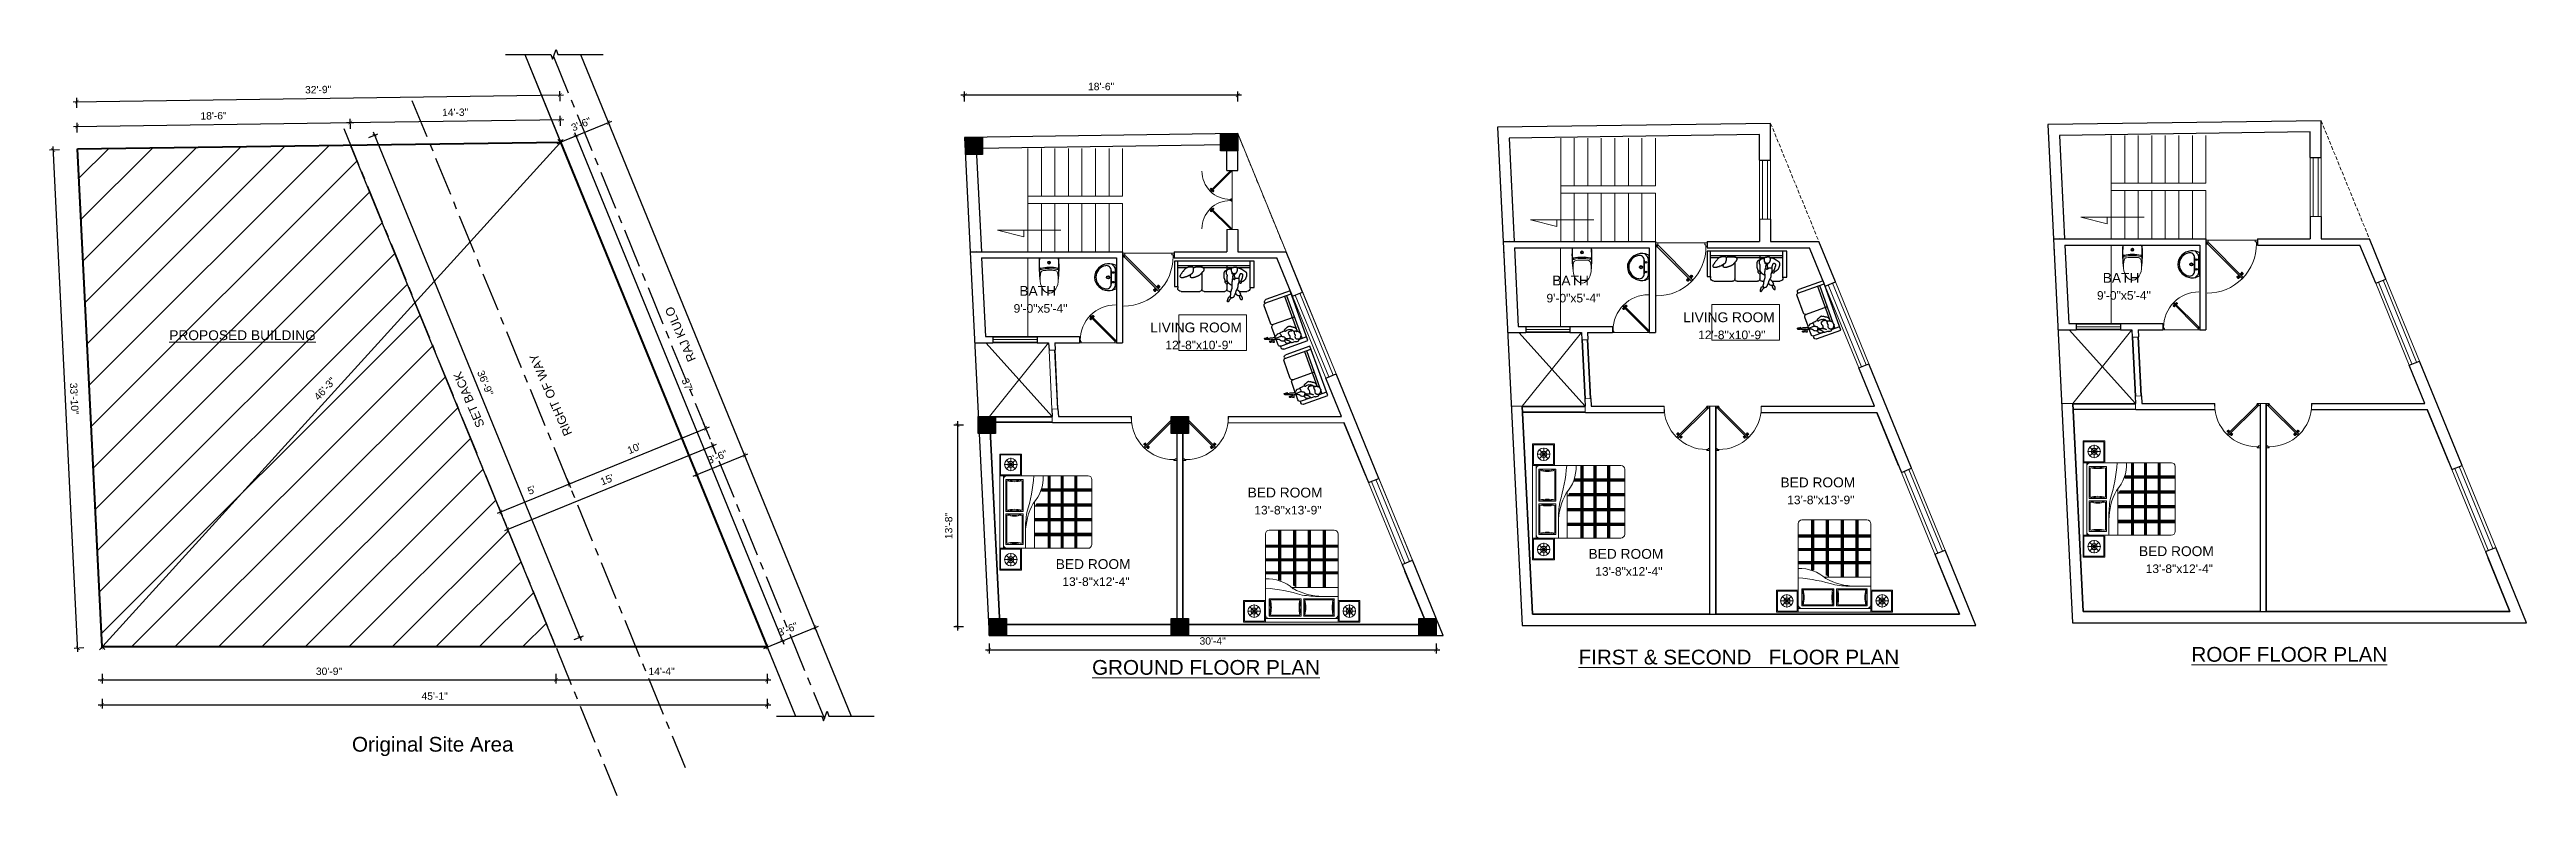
# Model space of a CAD drawing. Header units: inches. Extents: x -6683 to 26091, y -5972 to 4741.
# Drawn here: x 15950 to 17965, y -1287 to -680 of the extents above; entities that cross this region are included whole.
import ezdxf

# ---------------------------------------------------------------- set-up
doc = ezdxf.new("R2010")
doc.units = ezdxf.units.IN
doc.header["$MEASUREMENT"] = 0
doc.linetypes.add('CENTER', pattern=[50.8, 31.75, -6.35, 6.35, -6.35])
doc.linetypes.add('HIDDEN', pattern=[0.375, 0.25, -0.125])
for name, color, linetype, lineweight in [('A-FURN', 9, 'Continuous', 5), ('hat', 8, 'Continuous', 13), ('hatch-.09', 8, 'Continuous', 9), ('HATCH-.13', 8, 'Continuous', 13), ('interior wall', 10, 'Continuous', 13), ('Label', 7, 'Continuous', 13), ('PUERTAS', 7, 'Continuous', 9), ('road', 129, 'Continuous', 25), ('site', 11, 'Continuous', 40), ('Text', 7, 'Continuous', 13), ('WALL', 12, 'Continuous', 30), ('wall2', 1, 'Continuous', 15), ('windoow', 4, 'Continuous', 5)]:
    doc.layers.add(name, color=color, linetype=linetype, lineweight=lineweight)
doc.layers.add('furniture', color=253, linetype='Continuous')
doc.styles.add('arial 1000', font='arial.ttf')
doc.styles.add('dim', font='arial.ttf', dxfattribs={"height": 7})
doc.styles.get("Standard").update_dxf_attribs({"font": 'arial.ttf'})
doc.dimstyles.new("1-8'", dxfattribs={"dimtxt": 6, "dimasz": 3, "dimexe": 3, "dimexo": 6, "dimgap": 4, "dimtad": 1, "dimdec": 0, "dimzin": 0, "dimdsep": 46, "dimlunit": 4, "dimtxsty": 'arial 1000', "dimblk": 'ARCHTICK', "dimcen": 8, "dimdle": 3, "dimclrt": 7, "dimazin": 0, "dimtfac": 1, "dimtdec": 0, "dimtix": 1, "dimtmove": 2, "dimatfit": 3, "dimfxl": 5, "dimfxlon": 1, "dimarcsym": 0})

msp = doc.modelspace()

# ---------------------------------------------------------------- texts
at = {"layer": 'Label', "color": 5, "linetype": 'ByBlock', "attachment_point": 2, "style": 'dim'}
for s, insert, char_height, width in [('BATH', (17187.2, -863.7), 8, 88.407), ('BATH', (17634.9, -861.5), 8, 88.407), ('BATH', (16753.8, -872.1), 8, 88.407), ('LIVING ROOM', (16882.6, -901.9), 8, 88.407), ('LIVING ROOM', (17316, -893.6), 8, 88.407), ('BED ROOM', (16955, -1036.3), 8, 88.407), ('BED ROOM', (17388.3, -1028), 8, 88.407), ('BED ROOM', (17232.2, -1086.2), 8, 88.407), ('BED ROOM', (17679.9, -1084), 8, 88.407), ('BED ROOM', (16798.9, -1094.5), 8, 88.407), ('{\\LFIRST & SECOND   FLOOR PLAN}', (17324.1, -1168.2), 12, 504.78), ('{\\LROOF FLOOR PLAN}', (17771.8, -1166), 12, 504.78), ('{\\LGROUND FLOOR PLAN}', (16890.7, -1176.6), 12, 504.78)]:
    msp.add_mtext(s, dxfattribs=dict(at, insert=insert, char_height=char_height, width=width))
at = {"layer": 'Label', "color": 1, "linetype": 'ByBlock', "insert": (16107.1, -908.2), "char_height": 8, "width": 137.09, "attachment_point": 2, "style": 'dim'}
msp.add_mtext('{\\LPROPOSED BUILDING}', dxfattribs=at)
at = {"layer": 'Label', "color": 5, "linetype": 'ByBlock', "insert": (16196.1, -1239.2), "char_height": 12, "attachment_point": 1, "style": 'dim'}
msp.add_mtext_dynamic_manual_height_columns('Original Site Area', width=413.335, gutter_width=1, heights=[0], dxfattribs=at)
at = {"layer": 'Text', "char_height": 7, "width": 440.957, "attachment_point": 2}
for s, insert in [('9\'-0"x5\'-4"', (17189.5, -878.5)), ('9\'-0"x5\'-4"', (17637.2, -876.3)), ('9\'-0"x5\'-4"', (16756.1, -886.9)), ('12\'-8"x10\'-9"', (16885, -916.7)), ('12\'-8"x10\'-9"', (17318.3, -908.4)), ('13\'-8"x13\'-9"', (17390.7, -1042.8)), ('13\'-8"x13\'-9"', (16957.3, -1051.1)), ('13\'-8"x12\'-4"', (17234.6, -1101)), ('13\'-8"x12\'-4"', (17682.3, -1098.8)), ('13\'-8"x12\'-4"', (16801.2, -1109.3))]:
    msp.add_mtext(s, dxfattribs=dict(at, insert=insert))
at = {"layer": 'Text', "char_height": 7, "width": 440.957, "attachment_point": 2, "rotation": 113.6932}
for s, insert in [('RAJ KULO', (16460, -912.8)), ('SET BACK', (16288, -966.1)), ('RIGHT OF WAY', (16354.5, -962.2))]:
    msp.add_mtext(s, dxfattribs=dict(at, insert=insert))

# ---------------------------------------------------------------- blocks, each defined once
blk = doc.blocks.new('_ArchTick')
at = {"color": 0, "const_width": 0.15}
blk.add_lwpolyline([(-0.5, -0.5), (0.5, 0.5)], dxfattribs=at)
blk = doc.blocks.new('*D59')
at = {"layer": 'Defpoints', "color": 0, "transparency": 16777216}
for p in [(15992.8, -1166), (16533.8, -1166), (16533.8, -1213.1)]:
    blk.add_point(p, dxfattribs=at)
at = {"layer": 'wall2', "color": 0, "lineweight": -2, "transparency": 16777216}
for p, q in [((15992.8, -1208.1), (15992.8, -1216.1)), ((16533.8, -1208.1), (16533.8, -1216.1)), ((15989.8, -1213.1), (16536.8, -1213.1))]:
    blk.add_line(p, q, dxfattribs=at)
at = {"layer": 'wall2', "color": 0, "lineweight": -2, "transparency": 16777216, "xscale": 3, "yscale": 3, "zscale": 3, "rotation": 180}
blk.add_blockref('_ArchTick', (15992.8, -1213.1), dxfattribs=at)
at = {"layer": 'wall2', "color": 0, "lineweight": -2, "transparency": 16777216, "xscale": 3, "yscale": 3, "zscale": 3}
blk.add_blockref('_ArchTick', (16533.8, -1213.1), dxfattribs=at)
at = {"layer": 'wall2', "color": 7, "transparency": 16777216, "insert": (16263.3, -1206), "char_height": 6, "attachment_point": 5, "style": 'arial 1000'}
blk.add_mtext('45\'-1"', dxfattribs=at)
blk = doc.blocks.new('*D57')
at = {"layer": 'Defpoints', "color": 0, "transparency": 16777216}
for p in [(16365.2, -716.6), (15972.8, -760.5), (16365.8, -755)]:
    blk.add_point(p, dxfattribs=at)
at = {"layer": 'wall2', "color": 0, "lineweight": -2, "transparency": 16777216}
for p, q in [((15969.3, -722.2), (16368.2, -716.6)), ((15972.3, -727.1), (15972.2, -719.1)), ((16365.3, -721.6), (16365.2, -713.6))]:
    blk.add_line(p, q, dxfattribs=at)
at = {"layer": 'wall2', "color": 0, "lineweight": -2, "transparency": 16777216, "xscale": 3, "yscale": 3, "zscale": 3}
for p, rotation in [((15972.3, -722.1), 180.7981961418967), ((16365.2, -716.6), 0.7981961418966613)]:
    blk.add_blockref('_ArchTick', p, dxfattribs=dict(at, rotation=rotation))
at = {"layer": 'wall2', "color": 7, "transparency": 16777216, "insert": (16168.6, -712.3), "char_height": 6, "attachment_point": 5, "rotation": 0.7982, "style": 'arial 1000'}
blk.add_mtext('32\'-9"', dxfattribs=at)
blk = doc.blocks.new('*D58')
at = {"layer": 'Defpoints', "color": 0, "transparency": 16777216}
for p in [(15953.1, -761.5), (15972.8, -760.5), (15992.8, -1166)]:
    blk.add_point(p, dxfattribs=at)
at = {"layer": 'wall2', "color": 0, "lineweight": -2, "transparency": 16777216}
for p, q in [((15958.1, -761.2), (15950.1, -761.6)), ((15973.2, -1170), (15953, -758.5)), ((15978.1, -1166.7), (15970.1, -1167.1))]:
    blk.add_line(p, q, dxfattribs=at)
at = {"layer": 'wall2', "color": 0, "lineweight": -2, "transparency": 16777216, "xscale": 3, "yscale": 3, "zscale": 3}
for p, rotation in [((15953.1, -761.5), 92.82029601863843), ((15973.1, -1167), 272.8202960186384)]:
    blk.add_blockref('_ArchTick', p, dxfattribs=dict(at, rotation=rotation))
at = {"layer": 'wall2', "color": 7, "transparency": 16777216, "insert": (15970.2, -963.9), "char_height": 6, "attachment_point": 5, "rotation": 272.8203, "style": 'arial 1000'}
blk.add_mtext('33\'-10"', dxfattribs=at)
blk = doc.blocks.new('*D56')
at = {"layer": 'Defpoints', "color": 0, "transparency": 16777216}
for p in [(16365.8, -755), (16533.8, -1166), (16546.2, -1160.9)]:
    blk.add_point(p, dxfattribs=at)
at = {"layer": 'wall2', "color": 0, "lineweight": -2, "transparency": 16777216}
for p, q in [((16373.6, -751.8), (16381, -748.8)), ((16377.1, -747.1), (16547.4, -1163.7)), ((16541.6, -1162.8), (16549, -1159.8))]:
    blk.add_line(p, q, dxfattribs=at)
at = {"layer": 'wall2', "color": 0, "lineweight": -2, "transparency": 16777216, "xscale": 3, "yscale": 3, "zscale": 3}
for p, rotation in [((16378.2, -749.9), 112.2353333218295), ((16546.2, -1160.9), 292.2353333218295)]:
    blk.add_blockref('_ArchTick', p, dxfattribs=dict(at, rotation=rotation))
at = {"layer": 'wall2', "color": 7, "transparency": 16777216, "insert": (16468.8, -952.7), "char_height": 6, "attachment_point": 5, "rotation": 292.2353, "style": 'arial 1000'}
blk.add_mtext("37'", dxfattribs=at)
blk = doc.blocks.new('A$C3AED30AC')
at = {"layer": 'A-FURN', "color": 147, "linetype": 'ByBlock'}
for p, q in [((0, 1532), (0, 1982)), ((0, 1982), (450, 1982)), ((450, 1982), (1950, 1982)), ((450, 1982), (450, 1532)), ((450, 1906), (450, 1982)), ((450, 1906), (1950, 1906)), ((450, 155), (450, 1830)), ((1950, 1982), (1950, 1532)), ((2400, 1982), (1950, 1982)), ((1950, 1830), (1950, 159)), ((2400, 1532), (2400, 1982)), ((450, 1532), (0, 1532)), ((1950, 1532), (2400, 1532)), ((1870, 79), (526, 79))]:
    blk.add_line(p, q, dxfattribs=at)
at = {"layer": 'A-FURN', "color": 8}
for p, q in [((20, 1552), (20, 1962)), ((20, 1962), (430, 1962)), ((430, 1552), (20, 1552)), ((430, 1962), (430, 1552)), ((1970, 1962), (1970, 1552)), ((2380, 1962), (1970, 1962)), ((1970, 1552), (2380, 1552)), ((2380, 1552), (2380, 1962))]:
    blk.add_line(p, q, dxfattribs=at)
at = {"layer": 'A-FURN', "color": 5, "linetype": 'ByBlock'}
for p, q in [((216, 1752), (82, 1752)), ((216, 1752), (121, 1847)), ((216, 1752), (121, 1657)), ((216, 1752), (216, 1887)), ((216, 1752), (311, 1847)), ((216, 1752), (216, 1752)), ((216, 1752), (216, 1752)), ((216, 1752), (216, 1752)), ((216, 1752), (350, 1752)), ((216, 1752), (216, 1618)), ((216, 1752), (311, 1657)), ((526, 1855), (526, 1500)), ((1189, 1855), (526, 1855)), ((1189, 1500), (1189, 1855)), ((1873, 1855), (1240, 1855)), ((1240, 1855), (1240, 1500)), ((1873, 1500), (1873, 1855)), ((2184, 1752), (2049, 1752)), ((2184, 1752), (2089, 1847)), ((2184, 1752), (2089, 1657)), ((2184, 1752), (2184, 1887)), ((2184, 1752), (2279, 1847)), ((2184, 1752), (2318, 1752)), ((2184, 1752), (2184, 1752)), ((2184, 1752), (2184, 1752)), ((2184, 1752), (2184, 1752)), ((2184, 1752), (2279, 1657)), ((2184, 1752), (2184, 1618)), ((526, 1500), (1189, 1500)), ((996, 1264), (1950, 1264)), ((1240, 1500), (1873, 1500)), ((1574, 1449), (1950, 1449))]:
    blk.add_line(p, q, dxfattribs=at)
at = {"layer": 'A-FURN', "color": 9}
for p, q in [((1163, 1835), (552, 1835)), ((1847, 1835), (1266, 1835)), ((552, 1520), (1163, 1520)), ((1266, 1520), (1847, 1520))]:
    blk.add_line(p, q, dxfattribs=at)
at = {"layer": 'A-FURN', "color": 8, "linetype": 'Continuous'}
for p, q in [((722, 1115), (722, 79)), ((734, 1115), (734, 79)), ((746, 1115), (746, 79)), ((759, 1117), (759, 79)), ((771, 1120), (771, 79)), ((1030, 1223), (1030, 79)), ((1042, 1230), (1042, 79)), ((1054, 1237), (1054, 79)), ((1067, 1245), (1067, 79)), ((1079, 1253), (1079, 79)), ((1335, 1264), (1335, 79)), ((1347, 1264), (1347, 79)), ((1359, 1264), (1359, 79)), ((1372, 1264), (1372, 79)), ((1384, 1264), (1384, 79)), ((1640, 1264), (1640, 79)), ((1652, 1264), (1652, 79)), ((1664, 1264), (1664, 79)), ((1677, 1264), (1677, 79)), ((1689, 1264), (1689, 79)), ((450, 983), (1950, 983)), ((450, 971), (1950, 971)), ((450, 959), (1950, 959)), ((450, 950), (1950, 950)), ((450, 938), (1950, 938)), ((450, 713), (1950, 713)), ((450, 701), (1950, 701)), ((450, 689), (1950, 689)), ((450, 680), (1950, 680)), ((450, 668), (1950, 668)), ((450, 431), (1950, 431)), ((450, 419), (1950, 419)), ((450, 407), (1950, 407)), ((450, 398), (1950, 398)), ((450, 386), (1950, 386))]:
    blk.add_line(p, q, dxfattribs=at)
at = {"layer": 'A-FURN', "color": 5, "linetype": 'ByBlock'}
for centre, radius in [((216, 1752), 129), ((216, 1752), 62.8), ((2184, 1752), 129), ((2184, 1752), 62.8)]:
    blk.add_circle(centre, radius, dxfattribs=at)
at = {"layer": 'A-FURN', "color": 147, "linetype": 'ByBlock'}
for centre, radius, start, end in [((526, 1830), 76.2, 90, 180), ((1873, 1830), 76.2, 0, 90), ((526, 155), 76.2, 180, 270), ((1870, 159), 80, 270, 0)]:
    blk.add_arc(centre, radius, start, end, dxfattribs=at)
at = {"layer": 'A-FURN', "color": 5, "linetype": 'ByBlock'}
for centre, radius, start, end in [((-83, 1677), 635, 343.7398, 16.2602), ((1799, 1677), 635, 163.7398, 196.2602), ((630, 1677), 635, 343.7398, 16.2602), ((2483, 1677), 635, 163.7398, 196.2602), ((194, 4689), 3422, 274.2889, 287.25), ((485, 1886), 803, 267.4969, 311.9132), ((1639, 177), 1271, 90.3564, 119.0389), ((1573, -870), 2319, 89.9801, 99.0312)]:
    blk.add_arc(centre, radius, start, end, dxfattribs=at)
at = {"layer": 'A-FURN', "color": 9}
for centre, start, end in [((-83, 1677), 346.0594, 13.9406), ((1799, 1677), 166.0594, 193.9406), ((630, 1677), 346.0594, 13.9406), ((2483, 1677), 166.0594, 193.9406)]:
    blk.add_arc(centre, 655, start, end, dxfattribs=at)
blk = doc.blocks.new('*U26')
at = {"layer": 'furniture'}
for p, q in [((33.9, 8.7), (105.9, 8.7)), ((33.9, -15), (33.9, 8.7)), ((37.5, -15), (37.5, 8.7)), ((37.5, 4.5), (102.9, 4.5)), ((37.5, 2.6), (49.4, 2.6)), ((53.8, 2.6), (79.7, 2.6)), ((58.4, 4.5), (58.4, 0.2)), ((81, 4.5), (81, 3.2)), ((88.3, 2.6), (88.6, 2.6)), ((94.9, 2.6), (102.9, 2.6)), ((102.9, -14.3), (102.9, 8.7)), ((105.9, 8.7), (105.9, -14.3)), ((37.5, -15), (33.9, -15)), ((37.5, -15.6), (37.5, -15)), ((47.5, -18.6), (40.5, -18.6)), ((56.4, -18.6), (54.6, -18.6)), ((58.4, -12.1), (58.4, -16.6)), ((79, -18.6), (60.4, -18.6)), ((81, -1.7), (81, -16.6)), ((99.9, -18.6), (83, -18.6)), ((105.9, -14.3), (102.9, -14.3)), ((102.9, -14.3), (102.9, -15.6))]:
    blk.add_line(p, q, dxfattribs=at)
for points in [[(49.3, 2.6), (49.2, 2.6), (49, 2.6), (47.5, 2.6), (47.3, 2.5), (47.1, 2.5), (47, 2.4), (46.8, 2.3), (46.6, 2.2), (46.4, 2.2), (46.2, 2.1), (46.1, 2), (45.9, 1.9), (45.7, 1.8), (45.5, 1.7), (45.4, 1.7), (45.2, 1.5), (45, 1.4), (44.8, 1.2), (44.6, 1.1), (44.3, 1), (44.1, 0.9), (43.9, 0.7), (43.8, 0.6), (43.5, 0.5), (43.4, 0.4), (43.1, 0.2), (42.9, 0.1), (42.7, 0), (42.6, -0.2), (42.4, -0.3), (42.2, -0.4), (42, -0.5), (41.8, -0.6), (41.7, -0.8), (41.4, -0.9), (41.2, -1.1), (41.1, -1.3), (41, -1.6), (40.9, -1.8), (40.8, -2), (40.7, -2.2), (40.7, -2.4), (40.7, -4.4), (40.8, -4.6), (40.8, -4.8), (40.9, -5), (41, -5.2), (41, -5.4), (41.1, -5.6), (41.2, -5.8), (41.3, -6), (41.3, -6.2), (41.4, -6.4), (41.5, -6.6), (41.6, -6.8), (41.6, -6.9), (41.7, -7.1), (41.8, -7.5), (42, -7.7), (42.1, -7.8), (42.2, -8), (42.3, -8.2), (42.6, -8.4), (42.8, -8.5), (42.9, -8.7), (43, -8.8), (43.2, -8.9), (43.5, -9), (43.5, -9.2), (43.7, -9.3), (43.8, -9.5), (44, -9.5), (44.2, -9.6), (44.4, -9.7), (44.6, -9.7), (44.8, -9.8), (45.1, -9.8), (45.3, -9.5), (45.4, -9.4), (45.5, -9.2), (45.5, -9), (45.6, -8.8), (45.5, -8.6), (45.4, -8.4), (45.2, -8.2), (45.2, -8), (45.1, -7.8), (45, -7.6), (45, -7.4), (44.9, -7.2), (44.8, -7), (44.8, -6.9), (44.7, -6.7), (44.6, -6.5), (44.5, -6.3), (44.5, -6.1), (44.5, -5.7), (44.3, -5.5), (44.3, -5.3), (44.3, -5.2), (44.2, -5), (44.1, -4.9), (44, -4.7), (44, -4.5), (44, -4), (44, -3.8), (44.1, -3.6), (44.1, -3.4), (44.3, -3.1), (44.5, -3), (44.7, -2.9), (44.9, -2.8), (45.1, -2.7), (45.3, -2.7), (45.5, -2.6), (45.9, -2.6), (46, -2.7), (46.2, -2.7), (46.4, -2.8), (46.6, -2.9), (46.7, -3.1), (46.8, -3.3), (46.9, -3.5), (47, -3.7), (47, -3.9), (47.1, -4.1), (47.2, -4.3), (47.2, -4.5), (47.3, -4.6), (47.4, -4.8), (47.4, -5), (47.5, -5.2), (47.5, -5.4), (47.6, -5.6), (47.7, -5.9), (47.7, -9.9), (47.7, -10.1), (47.8, -10.3), (47.8, -10.5), (47.9, -10.7), (48, -10.9), (48, -11.1), (48.1, -11.3), (48.2, -11.5), (48.2, -11.7), (48.3, -11.9), (48.4, -12.1), (48.4, -12.3), (48.5, -12.5), (48.5, -12.6), (48.5, -12.8), (48.5, -14.3), (48.6, -14.6), (48.6, -14.8), (48.8, -15), (48.8, -15.2), (48.8, -15.3), (48.9, -15.5), (48.9, -15.6), (48.9, -15.8), (49, -15.9), (49.1, -16.1), (49.3, -16.4), (49.4, -16.6), (49.5, -16.8), (49.6, -17), (49.7, -17.2), (49.8, -17.4), (49.9, -17.6), (50, -17.8), (50.1, -17.9), (50.2, -18.2), (50.3, -18.4), (50.3, -18.5), (50.4, -18.7), (50.5, -18.9), (50.5, -19.1), (50.6, -19.3), (50.7, -19.5), (50.7, -19.7), (50.8, -19.9), (50.8, -20.1), (50.9, -20.3), (51, -20.5), (51, -20.7), (51.2, -21.1), (51.3, -21.3), (51.4, -21.5), (51.6, -21.9), (51.7, -22.1), (51.8, -22.3), (51.8, -22.5), (51.9, -22.7), (52, -22.9), (52, -23), (52.1, -23.2), (52.3, -23.5), (52.4, -23.7), (52.6, -23.9), (52.8, -24), (53.1, -24.2), (53.2, -24.2), (53.4, -24.3), (53.8, -24.4), (54, -24.4), (54.2, -24.5), (54.4, -24.6), (54.7, -24.8), (54.9, -24.9), (55, -25), (55.2, -25.2), (55.3, -25.4), (55.5, -25.5), (55.6, -25.7), (56, -25.9), (56.1, -26.1), (56.2, -26.3), (56.4, -26.5), (56.4, -26.7), (56.6, -26.9), (56.7, -27.1), (56.8, -27.3), (56.9, -27.5), (57, -27.6), (57.1, -27.9), (57.3, -28), (57.5, -28.1), (57.6, -28.1), (57.8, -27.9), (57.8, -27.7), (57.9, -27.5), (57.9, -26.8), (57.8, -26.6), (57.8, -26.4), (57.7, -26.2), (57.6, -26), (57.5, -25.9), (57.5, -25.7), (57.4, -25.5), (57.4, -25.3), (57.3, -25.1), (57.3, -24.9), (57.2, -24.7), (57.2, -24.6), (57.1, -24.4), (57, -24.2), (56.9, -24), (56.8, -23.8), (56.6, -23.7), (56.4, -23.6), (56.2, -23.6), (56, -23.6), (55.7, -23.4), (55.5, -23.5), (55.4, -23.6), (55.2, -23.9), (55.1, -24.2), (54.9, -24.4), (54.7, -24.6), (54.7, -24.4), (54.9, -24.2), (55, -23.9), (55.1, -23.7), (55.1, -23.6), (55.2, -23.3), (55.3, -23.1), (55.4, -23), (55.4, -22.6), (55.3, -22.4), (55.3, -22.3), (55.2, -22.1), (55.1, -21.9), (55, -21.7), (55, -21.6), (55, -21.4), (54.9, -21.3), (54.9, -19.6), (54.9, -19.4), (54.8, -19.2), (54.8, -19), (54.7, -18.8), (54.6, -18.6), (54.6, -18.5), (54.5, -18.2), (54.5, -18), (54.4, -17.8), (54.4, -17.7), (54.3, -17.5), (54.3, -17.2), (54.2, -17), (54.2, -16.8), (54, -16.6), (53.9, -16.4), (53.9, -16.2), (53.8, -16), (53.8, -15.8), (53.7, -15.6), (53.7, -15.4), (53.7, -13.8), (53.7, -13.5), (54, -13.3), (54.2, -13.1), (54.4, -13), (54.6, -12.9), (54.8, -12.8), (55, -12.6), (55.2, -12.5), (55.3, -12.5), (55.5, -12.4), (55.7, -12.2), (55.9, -12.1), (56.1, -11.9), (56.3, -11.7), (56.5, -11.5), (56.6, -11.3), (56.8, -11.1), (56.9, -10.9), (57.1, -10.7), (57.2, -10.5), (57.4, -10.3), (57.5, -10.1), (57.6, -9.9), (57.7, -9.7), (57.8, -9.5), (57.9, -9.4), (58, -9.2), (58, -8.8), (58.1, -8.6), (58.1, -4.8), (58, -4.6), (58, -4.2), (58.1, -4), (58.1, -3.9), (58.2, -3.6), (58.4, -3.4), (58.5, -3.2), (58.6, -3), (58.7, -2.9), (58.8, -2.6), (58.8, -2.4), (58.8, -0.9), (58.8, -0.7), (58.7, -0.6), (58.7, -0.4), (58.6, -0.2), (58.5, 0), (58.5, 0.2), (59.1, 0.2), (59.3, 0.1), (59.6, 0.1), (59.8, 0), (60.1, -0.2), (60.3, -0.3), (60.5, -0.6), (60.6, -0.7), (60.7, -0.9), (60.8, -1.2), (60.9, -1.3), (61, -1.5), (61.1, -1.7), (61.1, -1.9), (61.1, -6.1), (61.1, -6.2), (61, -6.5), (60.9, -6.6), (60.9, -6.8), (60.8, -7), (60.7, -7.2), (60.6, -7.4), (60.6, -7.6), (60.5, -7.8), (60.4, -8), (60.4, -8.2), (60.3, -8.4), (60.3, -8.5), (60.2, -8.7), (60.1, -8.9), (60.1, -9.1), (60, -9.2), (59.8, -9.2), (59.6, -9.2), (59.5, -9.2), (59.2, -9.2), (58.7, -9.2), (58.5, -9.3), (58.5, -9.5), (58.4, -9.7), (58.3, -9.9), (58.3, -10.1), (58.2, -10.3), (58.2, -10.5), (58.1, -10.7), (58, -10.9), (57.9, -11), (57.8, -11.3), (57.8, -11.5), (57.7, -11.7), (57.8, -11.8), (58.1, -12), (58.3, -12.1), (58.4, -12.1), (58.7, -12), (58.8, -11.8), (59.1, -11.6), (59.2, -11.5), (59.4, -11.3), (59.5, -11), (59.6, -10.9), (59.8, -10.7), (59.8, -10.5), (59.9, -10.4), (59.9, -9.4), (60.1, -9.1), (60.1, -9.1)], [(49.4, 2.7), (49.4, 2.5), (49.3, 2.3), (49.2, 2), (49.2, 0), (49.4, -0.2), (49.4, -0.5), (49.5, -0.8), (49.6, -1), (49.7, -1.3), (49.8, -1.5), (49.9, -1.5), (50, -1.8), (50.1, -1.8), (50.1, -1.9), (50.2, -2.1), (50.3, -2.2), (50.4, -2.2), (50.5, -2.3), (50.7, -2.3), (50.8, -2.4), (50.9, -2.4), (51, -2.5), (51.1, -2.5), (51.2, -2.5), (51.3, -2.6), (51.5, -2.6), (51.6, -2.6), (51.7, -2.7), (52.3, -2.7), (52.4, -2.6), (52.7, -2.5), (52.8, -2.4), (53, -2.2), (53.1, -2.2), (53.2, -2.2), (53.3, -2.1), (53.5, -2), (53.6, -1.9), (53.6, -1.8), (53.7, -1.5), (53.9, -1.3), (54, -1.1), (54.1, -0.9), (54.1, -0.6), (54.1, -0.4), (54.3, -0.2), (54.3, 1.6), (54.2, 1.8), (54.2, 2), (54.1, 2.1), (54.1, 2.2), (54, 2.4), (53.9, 2.6), (53.8, 2.6), (53.7, 2.7), (53.5, 2.9), (53.2, 3), (53, 3.1), (52.6, 3.1), (52.4, 3.1), (52.2, 3.2), (52, 3.3), (51.8, 3.4), (50, 3.4), (49.8, 3.2), (49.7, 3.2), (49.6, 3.2), (49.5, 3.1), (49.4, 2.7)], [(58.5, 0.2), (58.4, 0.2), (58.3, 0.4), (58.2, 0.6), (58.1, 0.9), (58.1, 1), (58, 1.2), (57.8, 1.3), (57.6, 1.3), (57.5, 1.4), (57.1, 1.5), (57, 1.6), (56.8, 1.7), (56.7, 1.7), (56.5, 1.7), (56.3, 1.9), (55.6, 1.9), (55.3, 1.9), (55, 2), (54.9, 2.1), (54.6, 2.1), (54.5, 2.2), (54.1, 2.2)], [(88.5, 2.3), (88.4, 2.4), (88.3, 2.6), (88.3, 2.7), (88.1, 3), (87.9, 3.1), (87.8, 3.1), (87.6, 3.3), (87.4, 3.3), (87.1, 3.3), (86.9, 3.4), (86.6, 3.5), (81.7, 3.5), (81.4, 3.4), (81.1, 3.3), (80.9, 3.2), (80.6, 3.1), (80.4, 3.1), (80.1, 3), (79.9, 2.7), (79.7, 2.7), (79.6, 2.5), (79.5, 2.3), (79.4, 2.1), (79.3, 1.8), (79.3, 0.6), (79.4, 0.4), (79.5, 0.1), (79.7, -0.2), (79.8, -0.4), (80, -0.7), (80.3, -0.9), (80.5, -1), (80.7, -1.3), (80.9, -1.5), (81.1, -1.8), (81.3, -1.9), (81.5, -2.2), (81.7, -2.5), (81.9, -2.7), (82.2, -2.9), (82.3, -3.2), (82.5, -3.4), (82.8, -3.7), (83.1, -3.9), (83.4, -4.1), (83.7, -4.2), (83.9, -4.4), (84.1, -4.6), (84.3, -4.6), (84.6, -4.8), (84.9, -4.9), (85.1, -5), (85.4, -5.1), (85.7, -5.2), (85.9, -5.2), (86.2, -5.3), (86.5, -5.4), (86.7, -5.6), (87, -5.6), (87.3, -5.7), (87.5, -5.8), (87.8, -5.9), (88.1, -6), (88.3, -6), (88.5, -6.1), (88.8, -6.1), (89.1, -6.2), (89.3, -6.2), (89.5, -6.2), (89.8, -6.3), (90.3, -6.3), (90.6, -6.2), (90.8, -6.1), (91, -6), (91.1, -5.9), (91.3, -5.8), (91.3, -5.4), (91.5, -5.2), (91.5, -4.3), (91.4, -4.2), (91.4, -4), (91.3, -3.7), (91.2, -3.6), (91.1, -3.5), (91.1, -3.4), (90.9, -3.2), (90.9, -3), (90.7, -2.7)], [(92.7, 3.2), (92.9, 3.3), (93.2, 3.3), (93.4, 3.2), (93.7, 3.1), (94, 3), (94.2, 2.9), (94.5, 2.8), (94.8, 2.7), (95, 2.6), (95.2, 2.5), (95.5, 2.4), (95.7, 2.1), (96, 1.9), (96.2, 1.9), (96.4, 1.7), (96.6, 1.4), (96.8, 1.2), (97.1, 0.7), (97.3, 0.4), (97.6, 0.2), (97.8, -0.3), (98.1, -0.5), (98.4, -0.7), (98.6, -0.9), (98.9, -1.5), (99.1, -1.7), (99.3, -2), (99.5, -2.3), (99.7, -2.6), (99.8, -2.8), (100, -3.2), (100.2, -3.4), (100.4, -3.6), (100.5, -3.8), (100.6, -4.1), (100.7, -4.2), (100.8, -4.4), (100.9, -4.6), (100.9, -5.2), (100.6, -5.5), (100.5, -5.6), (100.2, -5.8), (100, -5.8), (99.8, -5.9), (99.6, -6), (98.1, -6), (97.8, -5.9), (97.6, -5.8), (97.4, -5.8), (97, -5.6), (96.8, -5.6), (96.6, -5.5), (96.3, -5.5), (96, -5.4), (95.8, -5.3), (95.5, -5.2), (95.2, -5.2), (95, -5.2), (94.8, -5), (94.5, -4.8), (94.3, -4.8), (94, -4.7), (93.8, -4.6), (93.5, -4.6), (93.2, -4.3), (92.9, -4.2), (92.6, -4), (92.4, -3.8), (92, -3.6), (91.8, -3.6), (91.5, -3.4), (91.2, -3.3), (91, -3.1), (90.7, -3), (90.5, -2.7), (90.1, -2.5), (89.9, -2.3), (89.7, -2.1), (89.5, -1.9), (89.3, -1.6), (89.1, -1.3), (89.1, -1.1), (89, -0.9), (88.9, -0.6), (88.8, -0.3), (88.7, -0.1), (88.7, 0.1), (88.6, 0.4), (88.6, 2.7), (88.7, 2.8), (88.9, 2.9), (89.2, 3.1), (89.4, 3.2), (89.6, 3.3), (92.8, 3.3), (93, 3.3)], [(49.6, -16.7), (49.3, -17), (49.1, -17.1), (49, -17.2), (48.7, -17.3), (48.6, -17.5), (48.3, -17.7), (48, -17.9), (47.8, -18.1), (47.7, -18.3), (47.6, -18.5), (47.5, -18.6), (47.3, -18.8), (47.1, -19.3), (47, -19.5), (46.9, -19.6), (46.7, -19.8), (46.7, -20), (46.5, -20.2), (46.4, -20.5), (46.3, -20.7), (46.2, -21), (46.2, -21.2), (46.3, -21.3), (46.3, -21.5), (46.5, -21.6), (46.5, -21.7), (46.5, -22), (46.6, -22.1), (46.7, -22.2), (46.8, -22.3), (47, -22.7), (47.1, -22.9), (47.1, -23), (47.2, -23.3), (47.2, -23.7), (47.1, -24), (47, -24.2), (46.8, -24.5), (46.8, -24.7), (46.7, -24.8), (46.6, -25), (46.5, -25.2), (46.2, -25.5), (46.2, -25.7), (46.1, -25.7), (46, -25.8), (45.8, -25.8), (45.7, -25.9), (45.4, -26), (45.3, -26), (45.1, -26), (44.8, -26), (44.7, -26), (44.7, -25.7), (44.5, -25.6), (44.5, -25.3), (44.5, -24.6), (44.5, -24.3), (44.7, -24.2), (44.7, -23.9), (44.8, -23.7), (44.9, -23.5), (45, -23.3), (45.2, -23), (45.4, -22.7), (45.5, -22.7), (45.8, -22.5), (46, -22.4), (46.7, -22.4), (46.8, -22.5), (46.9, -22.5), (47.2, -22.5), (47.3, -22.6), (47.8, -22.6), (47.9, -22.5), (48.1, -22.5), (48.3, -22.5), (48.7, -22.3), (48.9, -22.2), (49.2, -22.2), (49.3, -22), (49.6, -21.8), (49.7, -21.7), (49.8, -21.4), (49.9, -21.2), (50, -21.1), (50.2, -20.9), (50.2, -20.8), (50.3, -20.6), (50.3, -20.5), (50.5, -20.5), (50.5, -20.4), (50.7, -20.4), (50.7, -20.3), (50.8, -20.1)], [(45.6, -8.8), (45.8, -9), (46, -9.3), (46.2, -9.4), (46.3, -9.4), (46.5, -9.5), (46.6, -9.6), (46.7, -9.6), (46.9, -9.7), (47, -9.8), (47, -9.9), (47.1, -10), (47.2, -10.3), (47.2, -10.6), (47, -10.7), (46.9, -10.8), (46.7, -10.9), (46.5, -11), (46.2, -11.1), (46, -11.1), (45.7, -11), (45.6, -10.8), (45.5, -10.7), (45.3, -10.6), (45.3, -10.5), (45.2, -10.3), (45, -10.2), (45, -10.1), (45.1, -9.8)], [(51.1, -7.2), (51, -7.1), (51, -7), (50.7, -7), (50.5, -6.9), (50.3, -6.7), (50, -6.6), (49.9, -6.6), (49.7, -6.5), (49.5, -6.5), (49.2, -6.5), (49, -6.5), (48.2, -6.5), (48.1, -6.6), (48, -6.6), (47.8, -6.7), (47.7, -6.8), (47.7, -6.9)], [(53.9, -1.2), (54, -1.6), (54, -2.3), (53.9, -2.4), (53.6, -2.6), (53.5, -2.6), (53.4, -2.6), (53.1, -2.8), (52.9, -2.9), (52.8, -2.9), (52.6, -3), (52.3, -3), (52.3, -3.1), (52.5, -3.3), (52.6, -3.6), (52.8, -3.8), (52.8, -4), (53, -4.3), (53.1, -4.5), (53.1, -4.6), (53.2, -4.8), (53.3, -5), (53.3, -5.8), (53.2, -6.1), (53.1, -6.3), (53, -6.6), (52.9, -6.8), (52.9, -7.1), (52.8, -7.3), (52.6, -7.5), (52.3, -7.6), (52.1, -7.6), (52, -7.8), (51.8, -7.8), (51.6, -7.9), (51.5, -7.6), (51.4, -7.5), (51.3, -7.2), (51.2, -7), (51.1, -6.8), (51.1, -6.3), (51.2, -6), (51.3, -5.8), (51.4, -5.5), (51.5, -5.1), (51.6, -5), (51.6, -3.9), (51.6, -3.6), (51.6, -3.5), (51.6, -3.3), (51.5, -3.2), (51.4, -3.2), (51.3, -3.1), (51.2, -3), (51.1, -3), (51, -2.9), (51, -2.8), (50.8, -2.6), (50.8, -2.4)], [(53.7, -13.3), (53.6, -13.2), (53.6, -12.9), (53.6, -12.5), (53.6, -12.3), (53.8, -12.1), (53.8, -9.9), (53.6, -9.8), (53.6, -9.5), (53.5, -9.3), (53.5, -7.7), (53.4, -7.5), (53.3, -7.4), (53.3, -7.2), (53.2, -7.1), (53.2, -6.9), (53, -6.9), (53, -6.9)]]:
    blk.add_lwpolyline(points, dxfattribs=at)
for centre, radius, start, end in [((40.5, -15.6), 3, 180, 270), ((56.4, -16.6), 2, 270, 0), ((60.4, -16.6), 2, 180, 270), ((79, -16.6), 2, 270, 0), ((83, -16.6), 2, 180, 270), ((99.9, -15.6), 3, 270, 0)]:
    blk.add_arc(centre, radius, start, end, dxfattribs=at)
blk = doc.blocks.new('2sofa-people')
at = {"layer": 'furniture'}
for p, q in [((-23.8, -23.2), (-23.8, 0)), ((-23.8, 0), (23.8, 0)), ((-20.4, 0), (-20.4, -7.9)), ((21, -25.2), (21, 0)), ((23.8, 0), (23.8, -23.2)), ((-17.7, -4.4), (-20.4, -4.4)), ((-20.4, -14.9), (-20.4, -25.2)), ((21, -4.4), (-14.9, -4.4)), ((21, -6.3), (-12.7, -6.3)), ((0.3, -4.4), (0.3, -24.6)), ((-20.4, -25.2), (-21.8, -25.2)), ((-18.4, -26.6), (-13.4, -26.6)), ((-10.3, -26.6), (-1.7, -26.6)), ((2.3, -26.6), (19, -26.6)), ((21.8, -25.2), (21, -25.2))]:
    blk.add_line(p, q, dxfattribs=at)
for points in [[(-19.6, -7.7), (-19.8, -7.7), (-20.1, -7.8), (-20.4, -7.9), (-20.6, -8), (-21.1, -8), (-21.3, -8.2), (-21.4, -8.5), (-21.4, -8.7), (-21.5, -8.8), (-21.5, -9.8), (-21.4, -10.2), (-21.3, -10.5), (-21.3, -10.8), (-21.1, -11), (-21, -11.3), (-20.9, -11.6), (-20.8, -11.8), (-20.8, -14.5), (-20.7, -14.6), (-20.5, -14.7), (-20.5, -14.9), (-20.3, -14.9), (-20, -15.1), (-19.8, -15.3), (-19.7, -15.3), (-19.4, -15.5), (-19.3, -15.6), (-18.9, -15.8), (-18.8, -16), (-18.5, -16), (-18.3, -16.3), (-18.1, -16.4), (-17.9, -16.7), (-17.6, -17.1), (-17.5, -17.3), (-17.2, -17.7), (-17, -17.8), (-16.9, -18.2), (-16.7, -18.4), (-16.5, -18.7), (-16.4, -19), (-15.5, -19), (-15.4, -18.9), (-15.3, -18.8), (-15.3, -18.3), (-15.4, -18.1), (-15.4, -17.9), (-15.5, -17.8), (-15.6, -17.6), (-15.7, -17.4), (-15.8, -17.1), (-15.9, -16.8), (-16.1, -16.4), (-16.2, -16.1), (-16.2, -15.9), (-16.5, -15.6), (-16.5, -15.3), (-16.5, -14.9), (-16.7, -14.6), (-16.9, -14.2), (-17, -13.9), (-17.1, -13.7), (-17.3, -13.6), (-17.3, -13.5), (-17.5, -13.4), (-17.6, -13.2), (-17.8, -12.9), (-18.1, -12.6), (-18.3, -12.4), (-18.8, -11.9)], [(-8.5, -17), (-8.5, -17.3), (-8.5, -18.4), (-8.6, -18.7), (-8.7, -18.9), (-8.7, -19.3), (-8.8, -19.5), (-8.8, -21.7), (-9.2, -21.7), (-9.6, -21.5), (-10, -21.4), (-10.3, -21.3), (-11.4, -21.3), (-11.5, -21.4), (-11.5, -21.5), (-11.7, -21.5), (-11.9, -21.6), (-12.1, -21.4), (-12.2, -21.1), (-12.5, -20.7), (-12.7, -20.3), (-12.8, -20.1), (-12.9, -19.9), (-13.2, -19.4), (-13.3, -19.3), (-13.4, -19.1), (-13.6, -19), (-13.9, -18.8), (-14.2, -18.8), (-14.4, -18.7), (-14.7, -18.7), (-16, -19.3), (-16.1, -19.5), (-16.2, -19.6), (-16.5, -19.7), (-16.7, -19.7), (-16.9, -19.9), (-17.2, -20), (-17.6, -20), (-17.7, -20), (-18, -19.9), (-18.4, -19.7), (-18.7, -19.6), (-18.9, -19.6), (-19.3, -19.4), (-19.4, -19.3), (-19.4, -19.2), (-19.5, -18.9), (-19.7, -18.7), (-19.8, -18.4), (-19.8, -18), (-20, -17.6), (-20, -16.4), (-20.1, -16), (-20.1, -15)], [(-17.4, -10), (-17.6, -10), (-17.9, -9.8), (-18.3, -9.6), (-18.7, -9.4), (-18.7, -9.5), (-18.8, -9.4), (-18.8, -9.3), (-18.9, -9.2), (-19, -9.2), (-19, -9), (-19.2, -8.6), (-19.3, -8.3), (-19.5, -8), (-19.6, -7.6), (-19.6, -6.2), (-19.4, -5.9), (-19.2, -5.5), (-19.1, -5.4), (-18.8, -5.1), (-18.8, -5), (-18.5, -4.9), (-18.5, -4.8), (-18.1, -4.7), (-18, -4.6), (-17.7, -4.4), (-17.6, -4.3), (-17.2, -4.1), (-17.3, -4.1), (-16.9, -4.1), (-17, -4.1), (-16.6, -4), (-16.7, -4), (-15.7, -4), (-15.4, -4.1), (-15.4, -4.2), (-15.3, -4.2), (-15.2, -4.3), (-15.1, -4.3), (-14.8, -4.4), (-14.4, -4.5), (-14.1, -4.8), (-14, -4.8), (-14, -4.9), (-13.9, -5), (-13.5, -5.2), (-13.3, -5.6), (-13.2, -5.6), (-13.1, -6), (-13, -6), (-12.8, -6.4), (-12.6, -6.8), (-12.6, -6.7), (-12.5, -7.1), (-12.3, -7.5), (-12.3, -7.4), (-12.2, -7.8), (-12, -8.1), (-11.9, -8.4), (-11.9, -8.8), (-12, -8.8), (-12, -8.9), (-12.1, -9), (-12.2, -9), (-12.3, -9.1), (-12.4, -9.2), (-12.8, -9.3), (-12.7, -9.3), (-13, -9.3), (-13, -9.4), (-13.1, -9.4), (-13.4, -9.5), (-14.1, -9.5), (-14.1, -9.4), (-14.2, -9.4), (-14.6, -9.2), (-14.5, -9.2), (-15.4, -9.2), (-15.4, -9.3), (-15.8, -9.4), (-15.8, -9.5), (-15.9, -9.6), (-16.2, -9.6), (-16.2, -9.7), (-16.3, -9.7), (-16.4, -9.8), (-16.7, -9.8), (-16.8, -9.9), (-16.9, -9.9), (-17.3, -10)], [(-17.3, -20.1), (-17.2, -20.4), (-17, -20.7), (-16.9, -21), (-16.8, -21.6), (-16.6, -21.9), (-16.5, -22.2), (-16.3, -22.5), (-16, -22.8), (-15.6, -23.1), (-15.3, -23.3), (-15.1, -23.4), (-15, -23.5), (-14.9, -23.6), (-14.6, -23.8), (-14.5, -24), (-14.3, -24), (-14.3, -24.2), (-14.1, -24.4), (-14, -24.7), (-13.7, -25.1), (-13.6, -25.3), (-13.5, -25.7), (-13.4, -26), (-13.4, -26.8), (-13.3, -26.9), (-12, -26.9), (-11.9, -26.7), (-11.9, -26.2), (-12, -26.1), (-12.1, -25.8), (-12.1, -22.3), (-12, -22.2), (-12, -21.5)], [(-16.8, -14.2), (-15.7, -14.2), (-15.3, -14), (-15, -13.9), (-14, -13.9), (-13.9, -14), (-13.6, -14.2), (-13.3, -14.3), (-11.8, -14.3), (-11.5, -14.2), (-11.4, -14.1), (-11.2, -14), (-11.1, -13.8), (-10.9, -13.8), (-10.7, -13.8), (-10.7, -13.6), (-10.6, -13.3), (-10.3, -13.2), (-10.3, -11.5), (-10.4, -11.1), (-10.4, -9.9)], [(-12.9, -6.4), (-12.5, -6.2), (-11, -6.2), (-10.6, -6.3), (-10.4, -6.4), (-10.1, -6.5), (-9.8, -6.6), (-9.6, -6.6), (-9.4, -6.6), (-9.3, -6.8), (-8.9, -7.3), (-8.8, -7.4), (-8.5, -7.7), (-8.5, -7.9), (-8.4, -8), (-8.3, -8.3), (-8, -8.6), (-7.9, -8.8), (-7.8, -9.1), (-7.6, -9.2), (-7.4, -9.5), (-7.2, -9.8), (-6.9, -10.2), (-6.8, -10.3), (-6.6, -10.8), (-6.4, -10.9), (-6.4, -11.1), (-6.3, -11.4), (-6.3, -11.6), (-6, -11.8), (-6, -12.1), (-6, -12.7), (-6, -13.1), (-6, -13.2), (-6.2, -13.4), (-6.3, -13.6), (-6.3, -13.9), (-6.5, -14.2), (-6.7, -14.6), (-6.7, -14.8), (-6.8, -15), (-6.9, -15.2), (-7, -15.4), (-7, -15.6), (-7.1, -15.9), (-7.3, -16.2), (-7.3, -16.4), (-7.4, -16.7), (-7.6, -16.8), (-7.9, -17), (-8.2, -17), (-8.4, -16.9), (-8.5, -16.7), (-8.7, -16.7), (-8.8, -16.5), (-8.9, -16.4), (-9, -16.3), (-9, -16.1), (-8.9, -15.8), (-8.8, -15.6), (-8.7, -15.4), (-8.7, -15.2), (-8.6, -14.9), (-8.6, -12.8), (-8.8, -12.6), (-8.9, -12.4), (-9, -12), (-9.1, -11.7), (-9.2, -11.3), (-9.2, -11.2), (-9.3, -11), (-9.4, -10.9), (-9.6, -10.7), (-9.8, -10.4), (-10, -10.2), (-10.3, -9.9), (-10.7, -9.7), (-11, -9.6), (-11.1, -9.5), (-11.3, -9.5), (-11.6, -9.4), (-11.8, -9.2), (-12.1, -9.1)], [(-11.8, -26.7), (-11.6, -26.7), (-11.3, -26.8), (-10.8, -26.8), (-10.6, -26.9), (-10.4, -26.8), (-10.3, -26.6), (-10.3, -26.4), (-10.2, -26.1), (-10, -25.4), (-10, -25.3), (-9.8, -25.1), (-9.5, -24.7), (-9.4, -24.6), (-9.2, -24.4), (-9.1, -24), (-9, -23.8), (-9, -21.7)], [(-12.9, -27.8), (-13.3, -28.4), (-13.3, -28.6), (-13.4, -28.9), (-13.7, -29), (-14, -29.1), (-14.3, -29.1), (-14.5, -29.1), (-14.8, -29.2), (-15.1, -29.2), (-15.2, -29.4), (-15.1, -29.5), (-15, -29.8), (-14.7, -30.1), (-14.5, -30.4), (-14.3, -30.8), (-14.2, -31), (-14.1, -31.2), (-14, -31.6), (-14, -32.1), (-14, -32.4), (-14, -32.6), (-13.8, -32.7), (-13.7, -32.8), (-13.6, -32.9), (-13.4, -32.9), (-13.2, -33), (-12.9, -32.8), (-12.8, -32.7), (-12.8, -32.4), (-13, -32.1), (-13.1, -32), (-13.1, -31.6), (-13.2, -31.3), (-13.2, -30.7), (-13.1, -30.5), (-12.9, -30.5), (-12.9, -30.3), (-12.8, -30.2), (-12.8, -30), (-12.6, -29.4)], [(-13.3, -26.8), (-13.2, -27.1), (-13.1, -27.4), (-13, -27.7), (-12.9, -28), (-12.8, -28.2), (-12.8, -29.1), (-12.7, -29.2), (-12.5, -29.5), (-12.5, -29.7), (-12.4, -30), (-12.3, -30.3), (-12.2, -30.5), (-12, -30.9), (-11.8, -31.2), (-11.8, -31.5), (-11.6, -31.8), (-11.5, -32.1), (-11.5, -32.3), (-11.4, -32.4), (-11.4, -32.7), (-11.3, -32.8), (-11.1, -33.1), (-11, -33.4), (-10.9, -33.6), (-10.6, -33.4), (-10.3, -33.4), (-9.9, -33.4), (-10, -33.2), (-10.1, -32.8), (-10.1, -31.1), (-10.2, -30.7), (-10.3, -30.5), (-10.4, -30.2), (-10.4, -29.8), (-10.6, -29.4), (-10.7, -29.2), (-10.8, -29), (-10.8, -28.4), (-10.9, -28.1), (-10.9, -27.9), (-11, -27.7), (-11.1, -27.4), (-11.2, -27.3), (-11.4, -26.9), (-11.4, -26.9)], [(-10.9, -33.6), (-10.8, -33.8), (-10.7, -33.9), (-10.5, -34.1), (-10.4, -34.5), (-10.4, -34.9), (-10.3, -35.2), (-10.3, -35.4), (-10.1, -35.9), (-10, -36), (-10, -36.2), (-9.8, -36.2), (-9.7, -36.3), (-9.6, -36.3), (-9.2, -36.4), (-9.1, -36.4), (-8.8, -36.3), (-8.8, -36.2), (-8.7, -36), (-8.7, -35.9), (-8.9, -35.4), (-8.9, -35.2), (-9, -35), (-9.2, -34.9), (-9.3, -34.6), (-9.4, -34.5), (-9.4, -33.8), (-9.5, -33.7), (-9.5, -33.5), (-9.9, -33.4), (-9.4, -33.3), (-9.1, -33.4), (-9, -33.5), (-9, -34.3), (-9.1, -34.5), (-9.2, -34.5), (-9.4, -34.5)]]:
    blk.add_lwpolyline(points, dxfattribs=at)
for centre, start, end in [((-21.8, -23.2), 180, 270), ((-18.4, -24.6), 180, 270), ((-1.7, -24.6), 270, 0), ((2.3, -24.6), 180, 270), ((19, -24.6), 270, 0), ((21.8, -23.2), 270, 0)]:
    blk.add_arc(centre, 2, start, end, dxfattribs=at)
blk = doc.blocks.new('*U27')
at = {"color": 3}
blk.add_blockref('2sofa-people', (57.9, 9.6), dxfattribs=at)
blk = doc.blocks.new('A$C2BC6131C')
at = {"layer": 'A-FURN', "color": 8}
for p in [(0, 164), (0, -164)]:
    blk.add_line(p, (0, 0), dxfattribs=at)
for radius in [29.6, 16.1]:
    blk.add_circle((96, 0), radius, dxfattribs=at)
for centre, radius, start, end in [((40, 164), 40, 92.5999, 180), ((197, -4116), 4312, 86.3006, 92.4712), ((155, -2371), 2577, 82.8664, 92.5999), ((793, 24), 602, 165.6185, 182.2533), ((193, 178), 18.2, 343.3813, 66.4724), ((202, 176), 18.8, 342.3593, 95.9315), ((793, 24), 592, 165.6185, 182.2533), ((774, 24), 552, 165.6185, 182.4575), ((218, 172), 24.1, 332.2033, 71.9404), ((1633, -8), 1378, 174.6079, 179.6591), ((1633, 8), 1378, 180.3409, 185.3921), ((321, 116), 60, 100.4701, 174.6079), ((468, -913), 1100, 89.6519, 98.297), ((40, -164), 40, 180, 267.4001), ((197, 4116), 4312, 267.5288, 273.6994), ((155, 2371), 2577, 267.4001, 277.1336), ((793, -24), 602, 177.7467, 194.3815), ((202, -176), 18.8, 264.0685, 17.6407), ((193, -178), 18.2, 293.5276, 16.6187), ((793, -24), 592, 177.7467, 194.3815), ((774, -24), 552, 177.5425, 194.3815), ((218, -172), 24.1, 288.0596, 27.7967), ((321, -116), 60, 185.3921, 259.5299), ((468, 913), 1100, 261.703, 270.3481)]:
    blk.add_arc(centre, radius, start, end, dxfattribs=at)
blk.add_ellipse((441, 0), major_axis=(-289, 0), ratio=0.648116, start_param=1.570796, end_param=4.592942, dxfattribs=at)
blk = doc.blocks.new('A$C2C8E2855')
at = {"color": 3}
for p, q in [((77, -154), (19, -208)), ((50, -118), (20, -196)), ((530, -118), (50, -118)), ((52, -118), (529, -118)), ((111, -140), (471, -140)), ((149, -223), (431, -223)), ((431, -223), (149, -223)), ((507, -155), (563, -213)), ((530, -118), (560, -196))]:
    blk.add_line(p, q, dxfattribs=at)
for centre, radius in [((191, -183), 16.3), ((292, -290), 31.6), ((292, -290), 23), ((391, -183), 16.3)]:
    blk.add_circle(centre, radius, dxfattribs=at)
for centre, radius, start, end in [((318, -270), 307, 166.1751, 244.7296), ((149, -323), 100, 90, 190.5602), ((290, -297), 243, 190.5602, 349.4398), ((111, -190), 50, 90, 133.181), ((261, -270), 307, 297.0639, 13.8249), ((431, -323), 100, 349.4398, 90), ((471, -190), 50, 44.5607, 90), ((290, -319), 250, 245.8071, 296.4628), ((318, -270), 307, 266.589, 266.5936)]:
    blk.add_arc(centre, radius, start, end, dxfattribs=at)
at = {"color": 3, "width": 0.8, "flags": 9}
for tag in ['XSIZE', 'YSIZE']:
    blk.add_attdef(tag, (290, -118), '', height=0.5, dxfattribs=at)
blk = doc.blocks.new('2ft6in')
at = {"layer": 'PUERTAS', "color": 2}
for p, q in [((0.8, 2.1), (21, 22.3)), ((21.7, 21.6), (1.5, 1.4)), ((18.3, 21.8), (18.3, 21.8)), ((21.7, 21.6), (21, 22.3)), ((0, 2), (0, 0)), ((0.6, 2), (0, 2)), ((1.3, 0), (0, 0)), ((0.6, 1.3), (0.6, 2)), ((0.7, 1.3), (0.6, 1.3)), ((0.7, 1.3), (0.7, 2)), ((0.7, 1), (0.7, 1.3)), ((1.3, 1), (0.7, 1)), ((1.4, 1.6), (0.8, 2.1)), ((1.3, 1.5), (0.8, 2.1)), ((1.4, 1.6), (1.3, 1.5)), ((1.5, 1.4), (1.3, 1.5)), ((1.3, 0), (1.3, 1)), ((21.2, 18.9), (21.2, 18.9)), ((28.7, 0), (28.7, 1)), ((28.7, 1), (29.3, 1)), ((28.7, 0), (30, 0)), ((29.3, 1), (29.3, 2)), ((29.3, 2), (30, 2)), ((30, 0), (30, 2))]:
    blk.add_line(p, q, dxfattribs=at)
at = {"layer": 'PUERTAS', "color": 8}
for p, q in [((18.8, 20.8), (18, 21.4)), ((18.9, 20.8), (18.1, 21.5)), ((19, 20.9), (18.2, 21.6)), ((18.4, 21.9), (18.3, 21.8)), ((19.1, 21), (18.3, 21.7)), ((18.4, 21.9), (18.6, 22)), ((18.6, 22), (18.6, 22)), ((19.3, 21.3), (18.6, 22)), ((19.4, 21.4), (18.8, 22.1)), ((19.6, 21.5), (18.9, 22.3)), ((19.5, 21.5), (18.9, 22.3)), ((18.9, 20.3), (19.2, 20.7)), ((19.1, 20.8), (19, 20.9)), ((19.2, 20.9), (19.1, 21)), ((19.1, 20.8), (19.1, 20.9)), ((19.1, 20.4), (19.3, 20.8)), ((19.3, 20.9), (19.2, 21)), ((19.4, 21.1), (19.3, 21.2)), ((19.3, 20.6), (19.3, 20.8)), ((19.5, 21.2), (19.4, 21.3)), ((19.5, 21.2), (19.4, 21.3)), ((19.5, 21.1), (19.4, 21.2)), ((19.4, 20.8), (19.4, 20.9)), ((19.6, 20.9), (19.4, 20.9)), ((19.7, 21.1), (19.5, 21)), ((20.1, 21.4), (19.6, 21.1)), ((19.9, 21.2), (19.6, 21.1)), ((20.5, 20.3), (20.4, 20.1)), ((20.7, 20.5), (20.5, 20.2)), ((20.8, 20.6), (20.6, 20.2)), ((0, 0), (30, 0)), ((19.7, 19.5), (20.1, 19.8)), ((19.9, 19.7), (20.2, 19.8)), ((20.1, 19.9), (20.3, 19.9)), ((20.2, 20), (20.3, 20)), ((20.2, 19.7), (20.3, 19.6)), ((20.2, 19.7), (20.3, 19.6)), ((20.2, 19.4), (20.9, 18.7)), ((20.2, 19.4), (20.8, 18.6)), ((20.3, 20.1), (20.4, 20)), ((20.3, 19.8), (20.4, 19.7)), ((20.3, 19.5), (21, 18.8)), ((20.4, 19.8), (20.4, 19.7)), ((20.5, 20), (20.6, 19.9)), ((20.5, 19.6), (21.1, 18.9)), ((20.6, 20.1), (20.7, 20)), ((20.6, 20.1), (20.7, 20)), ((20.6, 20), (20.7, 20)), ((20.7, 19.9), (21.4, 19.2)), ((20.8, 20), (21.6, 19.3)), ((20.9, 20.1), (21.7, 19.5)), ((21, 20.1), (21.7, 19.5)), ((21.3, 19), (21.2, 18.9)), ((21.3, 19), (21.4, 19.1)), ((21.4, 19.2), (21.4, 19.1))]:
    blk.add_line(p, q, dxfattribs=at)
at = {"layer": 'PUERTAS', "color": 1}
for p, q in [((18.1, 21.5), (18.5, 21.9)), ((18.1, 21.4), (18.5, 21.9)), ((18.1, 21.5), (18.1, 21.5)), ((18.7, 20.8), (18.1, 21.3)), ((18.9, 22.3), (18.5, 21.9)), ((18.8, 22.2), (18.5, 21.9)), ((18.8, 22.2), (18.8, 22.2)), ((18.8, 20.8), (19.2, 21.2)), ((18.8, 20.2), (19.1, 20.6)), ((18.9, 20.9), (18.9, 20.9)), ((19.5, 21.6), (19, 22.3)), ((19, 20.9), (19.2, 21.1)), ((19.1, 20.8), (19, 20.9)), ((19.1, 20.8), (19.3, 21)), ((19.1, 20.7), (19.1, 20.7)), ((19.1, 20.6), (19.1, 20.6)), ((19.5, 21.5), (19.2, 21.2)), ((19.5, 21.3), (19.2, 21.1)), ((19.5, 21.2), (19.3, 21)), ((19.4, 21.4), (19.5, 21.4)), ((19.5, 21.2), (19.4, 21.3)), ((19.6, 21.2), (19.6, 21.2)), ((20.1, 21.5), (19.7, 21.2)), ((19.7, 21.2), (19.7, 21.2)), ((20.2, 21.5), (20.2, 21.5)), ((20.7, 20.2), (20.6, 20.2)), ((20.9, 20.7), (20.7, 20.3)), ((20.7, 20.3), (20.7, 20.3)), ((20.9, 20.8), (20.9, 20.8)), ((18.9, 20.1), (18.8, 20.1)), ((19.5, 19.4), (19.5, 19.4)), ((19.6, 19.4), (20, 19.7)), ((20, 19.7), (20, 19.7)), ((20.1, 19.7), (20.1, 19.7)), ((20.2, 19.7), (20.4, 19.9)), ((20.2, 19.4), (20.6, 19.8)), ((20.2, 19.7), (20.3, 19.6)), ((20.2, 19.3), (20.8, 18.6)), ((20.3, 19.6), (20.5, 19.8)), ((20.3, 19.5), (20.3, 19.5)), ((20.6, 20.1), (20.4, 19.9)), ((20.7, 20), (20.5, 19.8)), ((20.9, 20.1), (20.6, 19.8)), ((20.6, 20.1), (20.7, 20)), ((20.8, 20), (20.8, 20)), ((20.9, 18.6), (21.3, 19.1)), ((20.9, 18.7), (21.3, 19)), ((20.9, 18.7), (20.9, 18.7)), ((21, 20.1), (21.7, 19.6)), ((21.7, 19.5), (21.3, 19.1)), ((21.7, 19.4), (21.3, 19)), ((21.6, 19.4), (21.7, 19.4))]:
    blk.add_line(p, q, dxfattribs=at)
at = {"layer": 'PUERTAS', "color": 2}
for radius in [0.129, 0.0627]:
    blk.add_circle((0.7, 2.1), radius, dxfattribs=at)
at = {"layer": 'PUERTAS', "color": 8}
blk.add_arc((0.7, 2.1), 28.7, 359.7285, 90.0333, dxfattribs=at)
at = {"layer": 'PUERTAS', "color": 1}
for centre, start, end in [((18.8, 20.8), 231.0764, 315), ((18.9, 20.2), 135, 225), ((18.9, 22.2), 38.9236, 135), ((19, 20.9), 225, 315), ((19.2, 20.7), 135, 219.7428), ((19.1, 20.6), 315, 39.7428), ((19.5, 21.6), 315, 38.9236), ((19.4, 21.4), 315, 45), ((19.6, 21.2), 50.2572, 135), ((19.7, 21.3), 230.2572, 315), ((20.2, 21.4), 45, 135), ((20.7, 20.3), 135, 219.7428), ((20.6, 20.2), 315, 39.7428), ((20.9, 20.7), 315, 45), ((19.6, 19.5), 225, 315), ((20.1, 19.6), 50.2572, 135), ((20.2, 19.7), 230.2572, 315), ((20.3, 19.4), 135, 218.9236), ((20.4, 19.5), 135, 225), ((20.8, 20), 45, 135), ((20.8, 18.7), 218.9236, 315), ((21, 20.1), 51.0764, 135), ((21.7, 19.5), 315, 51.0764)]:
    blk.add_arc(centre, 0.0667, start, end, dxfattribs=at)
blk = doc.blocks.new('*U44')
at = {"color": 3, "xscale": -1}
blk.add_blockref('2ft6in', (42, 0), dxfattribs=at)
blk = doc.blocks.new('*U60')
at = {"layer": 'PUERTAS', "color": 2}
for p, q in [((11.6, 30.2), (12.6, 31.2)), ((11.6, 30.2), (39.9, 1.9)), ((12.3, 26.5), (12.3, 26.4)), ((40.8, 2.9), (12.6, 31.2)), ((16.3, 30.5), (16.4, 30.5)), ((0, 0), (0, 2.8)), ((0.9, 2.8), (0, 2.8)), ((1.9, 0), (0, 0)), ((0.9, 1.4), (0.9, 2.8)), ((1.9, 1.4), (0.9, 1.4)), ((1.9, 0), (1.9, 1.4)), ((39.9, 1.9), (40.2, 2.1)), ((40.1, 2.2), (40.9, 3)), ((40.1, 2.2), (40.2, 2.1)), ((40.1, 0), (40.1, 1.4)), ((40.1, 1.4), (41.1, 1.4)), ((40.1, 0), (42, 0)), ((40.2, 2.1), (40.9, 2.9)), ((41.1, 1.8), (41.1, 2.8)), ((41.1, 1.4), (41.1, 1.8)), ((41.1, 1.8), (41.2, 1.8)), ((41.2, 1.8), (41.2, 2.9)), ((41.2, 2.8), (42, 2.8)), ((42, 2.8), (42, 0))]:
    blk.add_line(p, q, dxfattribs=at)
at = {"layer": 'PUERTAS', "color": 8}
for p, q in [((12.7, 28.2), (11.6, 27.3)), ((12.7, 28.1), (11.6, 27.2)), ((12.9, 28), (11.8, 27.1)), ((13, 27.8), (12, 26.9)), ((12, 26.8), (12, 26.8)), ((12.2, 26.6), (12, 26.8)), ((12.2, 26.6), (12.3, 26.4)), ((13.4, 27.5), (12.4, 26.5)), ((13.5, 27.3), (12.6, 26.3)), ((12.8, 28.9), (13.2, 28.3)), ((13.7, 27.2), (12.8, 26.1)), ((13.7, 27.1), (12.8, 26.1)), ((13.1, 28.2), (13, 28)), ((13.1, 28.1), (13, 28)), ((13.1, 28.7), (13.3, 28.2)), ((13.2, 28.1), (13.1, 27.9)), ((13.3, 28), (13.2, 27.8)), ((13.3, 28.4), (13.4, 28.1)), ((13.5, 27.8), (13.4, 27.6)), ((13.5, 28.2), (13.5, 28)), ((13.7, 28), (13.5, 28)), ((13.6, 27.7), (13.5, 27.5)), ((13.7, 27.6), (13.5, 27.5)), ((13.9, 27.8), (13.6, 27.9)), ((13.7, 27.6), (13.6, 27.5)), ((14.2, 27.5), (13.7, 27.8)), ((14.4, 27.3), (13.8, 27.7)), ((13.9, 30), (14.5, 29.6)), ((14.2, 29.7), (14.6, 29.5)), ((14.4, 29.5), (14.7, 29.4)), ((14.6, 30.1), (15.5, 31.2)), ((14.6, 29.3), (14.8, 29.3)), ((14.7, 30.1), (15.6, 31.2)), ((14.7, 29.7), (14.8, 29.8)), ((14.7, 29.7), (14.8, 29.8)), ((14.7, 29.6), (14.9, 29.7)), ((14.8, 29.9), (15.7, 31)), ((14.8, 29.5), (15, 29.6)), ((14.8, 29.1), (14.8, 29.3)), ((15, 29.8), (15.9, 30.8)), ((15, 29.3), (15.2, 29.4)), ((15, 28.9), (15, 29.2)), ((15.3, 28.6), (15, 29.1)), ((15.1, 29.2), (15.3, 29.3)), ((15.5, 28.4), (15.1, 29)), ((15.2, 29.1), (15.4, 29.3)), ((15.2, 29.2), (15.3, 29.3)), ((15.3, 29.4), (16.3, 30.4)), ((15.5, 29.3), (16.5, 30.2)), ((15.6, 29.2), (16.7, 30)), ((15.7, 29.1), (16.7, 30)), ((16.2, 30.7), (16, 30.8)), ((16, 30.8), (16, 30.8)), ((16.2, 30.7), (16.4, 30.5)), ((0, 0), (42, 0))]:
    blk.add_line(p, q, dxfattribs=at)
at = {"layer": 'PUERTAS', "color": 1}
for p, q in [((12.6, 28.2), (11.6, 27.4)), ((11.6, 27.3), (12.2, 26.7)), ((11.7, 27.2), (11.7, 27.2)), ((11.7, 27.2), (12.2, 26.6)), ((12.8, 26.1), (12.2, 26.7)), ((12.7, 26.1), (12.2, 26.6)), ((12.7, 29.1), (12.7, 29.1)), ((12.7, 29), (13.1, 28.4)), ((12.7, 28.2), (13.2, 27.7)), ((12.7, 26.2), (12.7, 26.1)), ((12.8, 28), (12.8, 28)), ((13.7, 27), (12.9, 26.1)), ((13.1, 28.2), (13, 28)), ((13, 28), (13.3, 27.7)), ((13.1, 28.4), (13.1, 28.4)), ((13.1, 28.3), (13.1, 28.3)), ((13.1, 28.2), (13.4, 27.9)), ((13.7, 27.2), (13.2, 27.7)), ((13.6, 27.4), (13.3, 27.7)), ((13.7, 27.6), (13.4, 27.9)), ((13.7, 27.6), (13.6, 27.4)), ((13.6, 27.3), (13.6, 27.3)), ((13.7, 30.1), (13.7, 30.1)), ((13.8, 30.1), (14.4, 29.7)), ((13.8, 27.6), (13.8, 27.6)), ((14, 27.5), (14, 27.6)), ((14.5, 27.2), (14, 27.5)), ((14.4, 29.7), (14.4, 29.7)), ((14.5, 29.7), (14.5, 29.7)), ((14.6, 30.2), (15.4, 31.2)), ((14.6, 30.1), (15.1, 29.6)), ((14.6, 29.7), (14.8, 29.8)), ((14.6, 29.7), (14.9, 29.4)), ((14.7, 27.2), (14.6, 27.2)), ((14.8, 30), (14.8, 30)), ((14.8, 29.8), (15.1, 29.5)), ((15.2, 29.1), (14.9, 29.4)), ((15.6, 29.1), (15.1, 29.6)), ((15.4, 29.2), (15.1, 29.5)), ((15.2, 29.1), (15.4, 29.2)), ((15.3, 29), (15.2, 29)), ((15.3, 28.8), (15.3, 28.8)), ((15.6, 28.3), (15.3, 28.8)), ((15.5, 31.2), (16.1, 30.6)), ((15.5, 29.2), (15.5, 29.2)), ((15.6, 31.1), (15.7, 31.1)), ((15.6, 28.2), (15.6, 28.2)), ((15.7, 31.1), (16.2, 30.6)), ((15.8, 29.1), (16.7, 29.9)), ((16.7, 30), (16.1, 30.6)), ((16.7, 30.1), (16.2, 30.6)), ((16.6, 30.1), (16.7, 30.1))]:
    blk.add_line(p, q, dxfattribs=at)
at = {"layer": 'PUERTAS', "color": 2}
for radius in [0.181, 0.0878]:
    blk.add_circle((41, 3), radius, dxfattribs=at)
at = {"layer": 'PUERTAS', "color": 8}
blk.add_arc((41, 3), 40.1, 89.9667, 180.2715, dxfattribs=at)
at = {"layer": 'PUERTAS', "color": 1}
for centre, start, end in [((11.7, 27.3), 128.9236, 225), ((12.6, 28.1), 45, 128.9236), ((12.8, 29), 135, 225), ((12.9, 28), 45, 135), ((12.9, 26.2), 225, 321.0764), ((13, 28.4), 320.2572, 45), ((13.2, 28.2), 140.2572, 225), ((13.5, 27.4), 315, 45), ((13.8, 30), 45, 135), ((13.8, 27.6), 225, 309.7428), ((13.6, 27.1), 321.0764, 45), ((13.9, 27.5), 45, 129.7428), ((14.4, 29.8), 225, 309.7428), ((14.6, 29.6), 45, 129.7428), ((14.6, 27.3), 225, 315), ((14.7, 30.2), 141.0764, 225), ((14.8, 29.9), 135, 225), ((15.2, 29), 320.2572, 45), ((15.3, 28.9), 140.2572, 225), ((15.5, 31.1), 45, 141.0764), ((15.4, 29.3), 225, 315), ((15.7, 29.2), 225, 308.9236), ((15.6, 28.2), 315, 45)]:
    blk.add_arc(centre, 0.0933, start, end, dxfattribs=at)
blk = doc.blocks.new('3ft')
at = {"layer": 'PUERTAS', "color": 2}
for p, q in [((1, 2.5), (25.2, 26.7)), ((26, 25.9), (1.8, 1.6)), ((22, 26.1), (22, 26.1)), ((26, 25.9), (25.2, 26.7)), ((25.4, 22.7), (25.4, 22.7)), ((0, 2.4), (0, 0)), ((0.7, 2.4), (0, 2.4)), ((1.6, 0), (0, 0)), ((0.7, 1.5), (0.7, 2.4)), ((0.8, 1.5), (0.7, 1.5)), ((0.8, 1.5), (0.8, 2.4)), ((0.8, 1.2), (0.8, 1.5)), ((1.6, 1.2), (0.8, 1.2)), ((1.6, 1.8), (0.9, 2.5)), ((1.6, 1.9), (1, 2.5)), ((1.6, 1.9), (1.6, 1.8)), ((1.8, 1.6), (1.6, 1.8)), ((1.6, 0), (1.6, 1.2)), ((34.4, 0), (34.4, 1.2)), ((34.4, 1.2), (35.2, 1.2)), ((34.4, 0), (36, 0)), ((35.2, 1.2), (35.2, 2.4)), ((35.2, 2.4), (36, 2.4)), ((36, 0), (36, 2.4))]:
    blk.add_line(p, q, dxfattribs=at)
at = {"layer": 'PUERTAS', "color": 8}
for p, q in [((22.6, 24.9), (21.6, 25.7)), ((22.6, 25), (21.7, 25.7)), ((22.7, 25.1), (21.8, 25.9)), ((22.1, 26.3), (22, 26.1)), ((22.9, 25.2), (22, 26.1)), ((22.1, 26.3), (22.3, 26.4)), ((22.3, 26.4), (22.3, 26.4)), ((23.2, 25.5), (22.3, 26.4)), ((23.3, 25.7), (22.5, 26.6)), ((23.5, 25.8), (22.7, 26.8)), ((23.4, 25.8), (22.7, 26.7)), ((22.7, 24.3), (23, 24.8)), ((23, 25), (22.8, 25.1)), ((23, 25), (22.9, 25.2)), ((23, 25), (22.9, 25.1)), ((22.9, 24.5), (23.1, 24.9)), ((23.1, 25.1), (23, 25.2)), ((23.1, 24.8), (23.2, 25)), ((23.3, 25.3), (23.2, 25.4)), ((23.4, 25.4), (23.3, 25.6)), ((23.4, 25.4), (23.3, 25.5)), ((23.4, 25.4), (23.3, 25.5)), ((23.3, 24.9), (23.3, 25.1)), ((23.5, 25.1), (23.3, 25.1)), ((23.6, 25.3), (23.4, 25.2)), ((23.9, 25.5), (23.5, 25.3)), ((24.1, 25.7), (23.6, 25.4)), ((23.6, 23.4), (24.1, 23.7)), ((23.8, 23.6), (24.2, 23.8)), ((24.1, 23.8), (24.3, 23.9)), ((24.2, 24), (24.4, 24)), ((24.2, 23.3), (25, 22.3)), ((24.3, 23.7), (24.4, 23.6)), ((24.3, 23.7), (24.5, 23.6)), ((24.3, 23.6), (24.4, 23.5)), ((24.3, 23.3), (25.1, 22.4)), ((24.4, 24.2), (24.4, 24)), ((24.4, 23.8), (24.5, 23.7)), ((24.4, 23.4), (25.2, 22.5)), ((24.6, 24.3), (24.5, 24.1)), ((24.5, 23.6), (25.4, 22.7)), ((24.8, 24.6), (24.6, 24.2)), ((24.6, 24), (24.7, 23.9)), ((25, 24.8), (24.7, 24.3)), ((24.7, 24.1), (24.8, 23.9)), ((24.7, 24.1), (24.8, 24)), ((24.8, 24.1), (24.9, 24)), ((24.8, 23.8), (25.7, 23)), ((25, 24), (25.9, 23.2)), ((25.1, 24.2), (26.1, 23.4)), ((25.1, 24.1), (26, 23.3)), ((25.6, 22.8), (25.4, 22.7)), ((25.6, 22.8), (25.7, 23)), ((25.7, 23), (25.7, 23)), ((0, 0), (36, 0))]:
    blk.add_line(p, q, dxfattribs=at)
at = {"layer": 'PUERTAS', "color": 1}
for p, q in [((21.7, 25.8), (22.1, 26.3)), ((21.7, 25.7), (22.2, 26.2)), ((21.7, 25.8), (21.7, 25.8)), ((22.5, 25), (21.7, 25.6)), ((22.6, 26.7), (22.1, 26.3)), ((22.7, 26.7), (22.2, 26.2)), ((22.6, 26.7), (22.6, 26.7)), ((22.6, 25), (23, 25.4)), ((22.6, 24.3), (22.9, 24.7)), ((22.6, 24.1), (22.6, 24.1)), ((22.7, 25.1), (22.7, 25.1)), ((23.4, 25.9), (22.8, 26.7)), ((22.8, 25.1), (23.1, 25.3)), ((22.9, 25), (22.8, 25.1)), ((22.9, 24.9), (23.2, 25.2)), ((22.9, 24.8), (22.9, 24.8)), ((22.9, 24.7), (22.9, 24.7)), ((23.4, 25.8), (23, 25.4)), ((23.3, 25.6), (23.1, 25.3)), ((23.5, 25.5), (23.2, 25.2)), ((23.3, 25.7), (23.3, 25.7)), ((23.4, 25.5), (23.3, 25.6)), ((23.4, 23.3), (23.4, 23.3)), ((23.6, 25.5), (23.6, 25.5)), ((23.6, 23.3), (24, 23.6)), ((24.1, 25.8), (23.7, 25.5)), ((23.7, 25.5), (23.7, 25.5)), ((24, 23.6), (24, 23.6)), ((24.1, 23.6), (24.1, 23.6)), ((24.3, 25.8), (24.3, 25.8)), ((24.3, 23.6), (24.5, 23.9)), ((24.3, 23.3), (24.7, 23.7)), ((24.3, 23.6), (24.4, 23.5)), ((24.3, 23.2), (24.9, 22.4)), ((24.4, 23.5), (24.6, 23.8)), ((24.4, 23.4), (24.4, 23.4)), ((24.8, 24.1), (24.5, 23.9)), ((24.9, 24), (24.6, 23.8)), ((25.1, 24.1), (24.7, 23.7)), ((25.1, 24.8), (24.8, 24.4)), ((24.8, 24.4), (24.8, 24.4)), ((24.8, 24.3), (24.8, 24.3)), ((24.8, 24.1), (24.9, 24)), ((25, 24), (25, 24)), ((25, 22.4), (25.5, 22.9)), ((25.1, 25), (25.1, 25)), ((25.1, 22.4), (25.6, 22.8)), ((25.1, 22.4), (25.1, 22.4)), ((25.2, 24.1), (26, 23.5)), ((26, 23.4), (25.5, 22.9)), ((26, 23.3), (25.6, 22.8)), ((26, 23.3), (26, 23.3))]:
    blk.add_line(p, q, dxfattribs=at)
at = {"layer": 'PUERTAS', "color": 2}
for radius in [0.155, 0.0752]:
    blk.add_circle((0.8, 2.6), radius, dxfattribs=at)
at = {"layer": 'PUERTAS', "color": 8}
blk.add_arc((0.8, 2.6), 34.4, 359.7285, 90.0333, dxfattribs=at)
at = {"layer": 'PUERTAS', "color": 1}
for centre, start, end in [((22.5, 25), 231.0764, 315), ((22.7, 24.2), 135, 225), ((22.7, 26.7), 38.9236, 135), ((22.8, 25.1), 225, 315), ((23, 24.9), 135, 219.7428), ((22.9, 24.8), 315, 39.7428), ((23.3, 25.6), 315, 45), ((23.4, 25.9), 315, 38.9236), ((23.5, 23.4), 225, 315), ((23.5, 25.4), 50.2572, 135), ((23.6, 25.5), 230.2572, 315), ((24.1, 23.6), 50.2572, 135), ((24.2, 25.7), 45, 135), ((24.2, 23.7), 230.2572, 315), ((24.3, 23.2), 135, 218.9236), ((24.4, 23.5), 135, 225), ((24.8, 24.3), 135, 219.7428), ((24.7, 24.2), 315, 39.7428), ((24.9, 24), 45, 135), ((25, 22.4), 218.9236, 315), ((25, 24.9), 315, 45), ((25.2, 24.1), 51.0764, 135), ((26, 23.4), 315, 51.0764)]:
    blk.add_arc(centre, 0.08, start, end, dxfattribs=at)
blk = doc.blocks.new('*U43')
at = {"color": 3}
blk.add_blockref('3ft', (0, 0), dxfattribs=at)
blk = doc.blocks.new('*U40')
at = {"color": 3, "xscale": -1}
blk.add_blockref('2ft6in', (42, 0), dxfattribs=at)
blk = doc.blocks.new('*D61')
at = {"layer": 'Defpoints', "color": 0, "transparency": 16777216}
for p in [(16533.8, -1166), (16572.6, -1150.1), (16572.6, -1150.1)]:
    blk.add_point(p, dxfattribs=at)
at = {"layer": 'wall2', "color": 0, "lineweight": -2, "transparency": 16777216}
for p, q in [((16531, -1167.1), (16575.4, -1149)), ((16533.8, -1166), (16534.9, -1168.8)), ((16572.6, -1150.1), (16573.8, -1152.9))]:
    blk.add_line(p, q, dxfattribs=at)
at = {"layer": 'wall2', "color": 0, "lineweight": -2, "transparency": 16777216, "xscale": 3, "yscale": 3, "zscale": 3}
for p, rotation in [((16572.6, -1150.1), 22.23533332182981), ((16533.8, -1166), 202.2353333218298)]:
    blk.add_blockref('_ArchTick', p, dxfattribs=dict(at, rotation=rotation))
at = {"layer": 'wall2', "color": 7, "transparency": 16777216, "insert": (16550.5, -1151.5), "char_height": 6, "attachment_point": 5, "rotation": 22.2353, "style": 'arial 1000'}
blk.add_mtext('3\'-6"', dxfattribs=at)
blk = doc.blocks.new('*D62')
at = {"layer": 'Defpoints', "color": 0, "transparency": 16777216}
for p in [(16404.6, -739.1), (16404.6, -739.1), (16365.8, -755)]:
    blk.add_point(p, dxfattribs=at)
at = {"layer": 'wall2', "color": 0, "lineweight": -2, "transparency": 16777216}
for p, q in [((16363, -756.1), (16407.4, -738)), ((16404.6, -739.1), (16405.8, -741.9)), ((16365.8, -755), (16366.9, -757.8))]:
    blk.add_line(p, q, dxfattribs=at)
at = {"layer": 'wall2', "color": 0, "lineweight": -2, "transparency": 16777216, "xscale": 3, "yscale": 3, "zscale": 3}
for p, rotation in [((16404.6, -739.1), 22.23533332182912), ((16365.8, -755), 202.2353333218291)]:
    blk.add_blockref('_ArchTick', p, dxfattribs=dict(at, rotation=rotation))
at = {"layer": 'wall2', "color": 7, "transparency": 16777216, "insert": (16382.5, -740.5), "char_height": 6, "attachment_point": 5, "rotation": 22.2353, "style": 'arial 1000'}
blk.add_mtext('3\'-6"', dxfattribs=at)
blk = doc.blocks.new('*D63')
at = {"layer": 'Defpoints', "color": 0, "transparency": 16777216}
for p in [(16365.8, -755), (15992.8, -1166), (15992.8, -1166)]:
    blk.add_point(p, dxfattribs=at)
at = {"layer": 'wall2', "color": 0, "lineweight": -2, "transparency": 16777216}
for p, q in [((16367.8, -752.8), (15990.8, -1168.2)), ((16365.8, -755), (16363.5, -753)), ((15992.8, -1166), (15995, -1168))]:
    blk.add_line(p, q, dxfattribs=at)
at = {"layer": 'wall2', "color": 0, "lineweight": -2, "transparency": 16777216, "xscale": 3, "yscale": 3, "zscale": 3}
for p, rotation in [((16365.8, -755), 47.7748711192255), ((15992.8, -1166), 227.7748711192255)]:
    blk.add_blockref('_ArchTick', p, dxfattribs=dict(at, rotation=rotation))
at = {"layer": 'wall2', "color": 7, "transparency": 16777216, "insert": (16174, -955.8), "char_height": 6, "attachment_point": 5, "rotation": 47.7749, "style": 'arial 1000'}
blk.add_mtext('46\'-3"', dxfattribs=at)
blk = doc.blocks.new('*D64')
at = {"layer": 'Defpoints', "color": 0, "transparency": 16777216}
for p in [(16694.4, -716.9), (16694.4, -751.2), (16916.5, -748.1)]:
    blk.add_point(p, dxfattribs=at)
at = {"layer": 'wall2', "color": 0, "lineweight": -2, "transparency": 16777216}
for p, q in [((16919.5, -716.9), (16691.4, -716.9)), ((16694.4, -721.9), (16694.4, -713.9)), ((16916.5, -721.9), (16916.5, -713.9))]:
    blk.add_line(p, q, dxfattribs=at)
at = {"layer": 'wall2', "color": 0, "lineweight": -2, "transparency": 16777216, "xscale": 3, "yscale": 3, "zscale": 3, "rotation": 180}
blk.add_blockref('_ArchTick', (16694.4, -716.9), dxfattribs=at)
at = {"layer": 'wall2', "color": 0, "lineweight": -2, "transparency": 16777216, "xscale": 3, "yscale": 3, "zscale": 3}
blk.add_blockref('_ArchTick', (16916.5, -716.9), dxfattribs=at)
at = {"layer": 'wall2', "color": 7, "transparency": 16777216, "insert": (16805.4, -709.8), "char_height": 6, "attachment_point": 5, "style": 'arial 1000'}
blk.add_mtext('18\'-6"', dxfattribs=at)
blk = doc.blocks.new('*D65')
at = {"layer": 'Defpoints', "color": 0, "transparency": 16777216}
for p in [(16469.2, -952.6), (16358.1, -998), (16372.7, -1033.5)]:
    blk.add_point(p, dxfattribs=at)
at = {"layer": 'wall2', "color": 0, "lineweight": -2, "transparency": 16777216}
for p, q in [((16486.5, -987), (16369.9, -1034.6)), ((16481.8, -983.5), (16484.9, -990.9)), ((16370.8, -1028.9), (16373.8, -1036.3))]:
    blk.add_line(p, q, dxfattribs=at)
at = {"layer": 'wall2', "color": 0, "lineweight": -2, "transparency": 16777216, "xscale": 3, "yscale": 3, "zscale": 3}
for p, rotation in [((16483.7, -988.1), 22.23533332182912), ((16372.7, -1033.5), 202.2353333218291)]:
    blk.add_blockref('_ArchTick', p, dxfattribs=dict(at, rotation=rotation))
at = {"layer": 'wall2', "color": 7, "transparency": 16777216, "insert": (16425.5, -1004.3), "char_height": 6, "attachment_point": 5, "rotation": 22.2353, "style": 'arial 1000'}
blk.add_mtext("10'", dxfattribs=at)
blk = doc.blocks.new('*D66')
at = {"layer": 'Defpoints', "color": 0, "transparency": 16777216}
for p in [(16714.3, -1156.7), (17077.8, -1156.7), (17077.8, -1168.2)]:
    blk.add_point(p, dxfattribs=at)
at = {"layer": 'wall2', "color": 0, "lineweight": -2, "transparency": 16777216}
for p, q in [((16711.3, -1168.2), (17080.8, -1168.2)), ((16714.3, -1163.2), (16714.3, -1171.2)), ((17077.8, -1163.2), (17077.8, -1171.2))]:
    blk.add_line(p, q, dxfattribs=at)
at = {"layer": 'wall2', "color": 0, "lineweight": -2, "transparency": 16777216, "xscale": 3, "yscale": 3, "zscale": 3, "rotation": 180}
blk.add_blockref('_ArchTick', (16714.3, -1168.2), dxfattribs=at)
at = {"layer": 'wall2', "color": 0, "lineweight": -2, "transparency": 16777216, "xscale": 3, "yscale": 3, "zscale": 3}
blk.add_blockref('_ArchTick', (17077.8, -1168.2), dxfattribs=at)
at = {"layer": 'wall2', "color": 7, "transparency": 16777216, "insert": (16896.1, -1161.1), "char_height": 6, "attachment_point": 5, "style": 'arial 1000'}
blk.add_mtext('30\'-4"', dxfattribs=at)
blk = doc.blocks.new('*D67')
at = {"layer": 'Defpoints', "color": 0, "transparency": 16777216}
for p in [(16862.4, -985.3), (16688.5, -1149.7), (16862.4, -1149.7)]:
    blk.add_point(p, dxfattribs=at)
at = {"layer": 'wall2', "color": 0, "lineweight": -2, "transparency": 16777216}
for p, q in [((16693.5, -985.3), (16685.5, -985.3)), ((16688.5, -982.3), (16688.5, -1152.7)), ((16693.5, -1149.7), (16685.5, -1149.7))]:
    blk.add_line(p, q, dxfattribs=at)
at = {"layer": 'wall2', "color": 0, "lineweight": -2, "transparency": 16777216, "xscale": 3, "yscale": 3, "zscale": 3}
for p, rotation in [((16688.5, -985.3), 90), ((16688.5, -1149.7), 270)]:
    blk.add_blockref('_ArchTick', p, dxfattribs=dict(at, rotation=rotation))
at = {"layer": 'wall2', "color": 7, "transparency": 16777216, "insert": (16681.4, -1067.5), "char_height": 6, "attachment_point": 5, "rotation": 90, "style": 'arial 1000'}
blk.add_mtext('13\'-8"', dxfattribs=at)
blk = doc.blocks.new('*D225')
at = {"layer": 'Defpoints', "color": 0, "transparency": 16777216}
for p in [(16493.8, -1012.7), (16322.9, -1070.4), (16327.2, -1080.8)]:
    blk.add_point(p, dxfattribs=at)
at = {"layer": 'wall2', "color": 0, "lineweight": -2, "transparency": 16777216}
for p, q in [((16492.3, -1001.1), (16320.1, -1071.5)), ((16491.4, -1006.9), (16488.4, -999.5)), ((16324.8, -1075), (16321.8, -1067.6))]:
    blk.add_line(p, q, dxfattribs=at)
at = {"layer": 'wall2', "color": 0, "lineweight": -2, "transparency": 16777216, "xscale": 3, "yscale": 3, "zscale": 3}
for p, rotation in [((16489.5, -1002.3), 22.23533332182904), ((16322.9, -1070.4), 202.2353333218291)]:
    blk.add_blockref('_ArchTick', p, dxfattribs=dict(at, rotation=rotation))
at = {"layer": 'wall2', "color": 7, "transparency": 16777216, "insert": (16403.5, -1029.8), "char_height": 6, "attachment_point": 5, "rotation": 22.2353, "style": 'arial 1000'}
blk.add_mtext("15'", dxfattribs=at)
blk = doc.blocks.new('*D226')
at = {"layer": 'Defpoints', "color": 0, "transparency": 16777216}
for p in [(16358.1, -998), (16308.8, -1035.9), (16317.1, -1056.2)]:
    blk.add_point(p, dxfattribs=at)
at = {"layer": 'wall2', "color": 0, "lineweight": -2, "transparency": 16777216}
for p, q in [((16375.4, -1032.4), (16314.3, -1057.4)), ((16370.8, -1028.9), (16373.8, -1036.3)), ((16315.2, -1051.6), (16318.3, -1059))]:
    blk.add_line(p, q, dxfattribs=at)
at = {"layer": 'wall2', "color": 0, "lineweight": -2, "transparency": 16777216, "xscale": 3, "yscale": 3, "zscale": 3}
for p, rotation in [((16372.7, -1033.5), 22.23533332182896), ((16317.1, -1056.2), 202.235333321829)]:
    blk.add_blockref('_ArchTick', p, dxfattribs=dict(at, rotation=rotation))
at = {"layer": 'wall2', "color": 7, "transparency": 16777216, "insert": (16342.2, -1038.3), "char_height": 6, "attachment_point": 5, "rotation": 22.2353, "style": 'arial 1000'}
blk.add_mtext("5'", dxfattribs=at)
blk = doc.blocks.new('*D227')
at = {"layer": 'Defpoints', "color": 0, "transparency": 16777216}
for p in [(16512.5, -1003.1), (16473.7, -1019), (16515.3, -1009.8)]:
    blk.add_point(p, dxfattribs=at)
at = {"layer": 'wall2', "color": 0, "lineweight": -2, "transparency": 16777216}
for p, q in [((16473.7, -1026.9), (16518.1, -1008.7)), ((16475.9, -1024.5), (16477.6, -1028.5)), ((16514.8, -1008.6), (16516.4, -1012.6))]:
    blk.add_line(p, q, dxfattribs=at)
at = {"layer": 'wall2', "color": 0, "lineweight": -2, "transparency": 16777216, "xscale": 3, "yscale": 3, "zscale": 3}
for p, rotation in [((16476.4, -1025.7), 202.2353333218298), ((16515.3, -1009.8), 22.23533332182981)]:
    blk.add_blockref('_ArchTick', p, dxfattribs=dict(at, rotation=rotation))
at = {"layer": 'wall2', "color": 7, "transparency": 16777216, "insert": (16493.2, -1011.3), "char_height": 6, "attachment_point": 5, "rotation": 22.2353, "style": 'arial 1000'}
blk.add_mtext('3\'-6"', dxfattribs=at)
blk = doc.blocks.new('*D228')
at = {"layer": 'Defpoints', "color": 0, "transparency": 16777216}
for p in [(16194.7, -739.1), (15972.8, -760.5), (16195, -757.4)]:
    blk.add_point(p, dxfattribs=at)
at = {"layer": 'wall2', "color": 0, "lineweight": -2, "transparency": 16777216}
for p, q in [((15969.5, -742.2), (16197.7, -739)), ((15972.6, -747.2), (15972.5, -739.2)), ((16194.8, -744.1), (16194.7, -736.1))]:
    blk.add_line(p, q, dxfattribs=at)
at = {"layer": 'wall2', "color": 0, "lineweight": -2, "transparency": 16777216, "xscale": 3, "yscale": 3, "zscale": 3}
for p, rotation in [((15972.5, -742.2), 180.7981961418967), ((16194.7, -739.1), 0.7981961418966739)]:
    blk.add_blockref('_ArchTick', p, dxfattribs=dict(at, rotation=rotation))
at = {"layer": 'wall2', "color": 7, "transparency": 16777216, "insert": (16083.5, -733.6), "char_height": 6, "attachment_point": 5, "rotation": 0.7982, "style": 'arial 1000'}
blk.add_mtext('18\'-6"', dxfattribs=at)
blk = doc.blocks.new('*D229')
at = {"layer": 'Defpoints', "color": 0, "transparency": 16777216}
for p in [(16365.5, -736.7), (16195, -757.4), (16365.8, -755)]:
    blk.add_point(p, dxfattribs=at)
at = {"layer": 'wall2', "color": 0, "lineweight": -2, "transparency": 16777216}
for p, q in [((16191.7, -739.1), (16368.5, -736.7)), ((16194.8, -744.1), (16194.7, -736.1)), ((16365.6, -741.7), (16365.5, -733.7))]:
    blk.add_line(p, q, dxfattribs=at)
at = {"layer": 'wall2', "color": 0, "lineweight": -2, "transparency": 16777216, "xscale": 3, "yscale": 3, "zscale": 3}
for p, rotation in [((16194.7, -739.1), 180.7981961418967), ((16365.5, -736.7), 0.7981961418966484)]:
    blk.add_blockref('_ArchTick', p, dxfattribs=dict(at, rotation=rotation))
at = {"layer": 'wall2', "color": 7, "transparency": 16777216, "insert": (16280, -730.8), "char_height": 6, "attachment_point": 5, "rotation": 0.7982, "style": 'arial 1000'}
blk.add_mtext('14\'-3"', dxfattribs=at)
blk = doc.blocks.new('*D230')
at = {"layer": 'Defpoints', "color": 0, "transparency": 16777216}
for p in [(15992.8, -1166), (16362, -1166), (16362, -1192.8)]:
    blk.add_point(p, dxfattribs=at)
at = {"layer": 'wall2', "color": 0, "lineweight": -2, "transparency": 16777216}
for p, q in [((15992.8, -1187.8), (15992.8, -1195.8)), ((16362, -1187.8), (16362, -1195.8)), ((15989.8, -1192.8), (16365, -1192.8))]:
    blk.add_line(p, q, dxfattribs=at)
at = {"layer": 'wall2', "color": 0, "lineweight": -2, "transparency": 16777216, "xscale": 3, "yscale": 3, "zscale": 3, "rotation": 180}
blk.add_blockref('_ArchTick', (15992.8, -1192.8), dxfattribs=at)
at = {"layer": 'wall2', "color": 0, "lineweight": -2, "transparency": 16777216, "xscale": 3, "yscale": 3, "zscale": 3}
blk.add_blockref('_ArchTick', (16362, -1192.8), dxfattribs=at)
at = {"layer": 'wall2', "color": 7, "transparency": 16777216, "insert": (16177.4, -1185.8), "char_height": 6, "attachment_point": 5, "style": 'arial 1000'}
blk.add_mtext('30\'-9"', dxfattribs=at)
blk = doc.blocks.new('*D231')
at = {"layer": 'Defpoints', "color": 0, "transparency": 16777216}
for p in [(16362, -1166), (16533.8, -1166), (16533.8, -1192.8)]:
    blk.add_point(p, dxfattribs=at)
at = {"layer": 'wall2', "color": 0, "lineweight": -2, "transparency": 16777216}
for p, q in [((16362, -1187.8), (16362, -1195.8)), ((16533.8, -1187.8), (16533.8, -1195.8)), ((16359, -1192.8), (16536.8, -1192.8))]:
    blk.add_line(p, q, dxfattribs=at)
at = {"layer": 'wall2', "color": 0, "lineweight": -2, "transparency": 16777216, "xscale": 3, "yscale": 3, "zscale": 3, "rotation": 180}
blk.add_blockref('_ArchTick', (16362, -1192.8), dxfattribs=at)
at = {"layer": 'wall2', "color": 0, "lineweight": -2, "transparency": 16777216, "xscale": 3, "yscale": 3, "zscale": 3}
blk.add_blockref('_ArchTick', (16533.8, -1192.8), dxfattribs=at)
at = {"layer": 'wall2', "color": 7, "transparency": 16777216, "insert": (16447.9, -1185.8), "char_height": 6, "attachment_point": 5, "style": 'arial 1000'}
blk.add_mtext('14\'-4"', dxfattribs=at)
blk = doc.blocks.new('*D232')
at = {"layer": 'Defpoints', "color": 0, "transparency": 16777216}
for p in [(16195, -757.4), (16362, -1166), (16381.5, -1158)]:
    blk.add_point(p, dxfattribs=at)
at = {"layer": 'wall2', "color": 0, "lineweight": -2, "transparency": 16777216}
for p, q in [((16209.8, -751.3), (16217.2, -748.3)), ((16213.3, -746.6), (16382.6, -1160.8)), ((16376.9, -1159.9), (16384.3, -1156.9))]:
    blk.add_line(p, q, dxfattribs=at)
at = {"layer": 'wall2', "color": 0, "lineweight": -2, "transparency": 16777216, "xscale": 3, "yscale": 3, "zscale": 3}
for p, rotation in [((16214.5, -749.4), 112.2353333218291), ((16381.5, -1158), 292.2353333218291)]:
    blk.add_blockref('_ArchTick', p, dxfattribs=dict(at, rotation=rotation))
at = {"layer": 'wall2', "color": 7, "transparency": 16777216, "insert": (16304.5, -951.1), "char_height": 6, "attachment_point": 5, "rotation": 292.2353, "style": 'arial 1000'}
blk.add_mtext('36\'-9"', dxfattribs=at)

# ---------------------------------------------------------------- dimensions: what is measured, and where the dimension line sits
at = {"layer": 'wall2'}
for p1, p2, distance, picture, middle in [((15972.8, -760.5), (16365.8, -755), 38.4, '*D57', (16168.6, -712.3)), ((15972.8, -760.5), (16195, -757.4), 18.3, '*D228', (16083.5, -733.6)), ((16365.8, -755), (16404.6, -739.1), 0, '*D62', (16382.5, -740.5)), ((15992.8, -1166), (15972.8, -760.5), 19.7, '*D58', (15970.2, -963.9)), ((16365.8, -755), (15992.8, -1166), 0, '*D63', (16174, -955.8)), ((16195, -757.4), (16362, -1166), 21.1, '*D232', (16304.5, -951.1)), ((16365.8, -755), (16533.8, -1166), 13.5, '*D56', (16468.8, -952.7)), ((16469.2, -952.6), (16358.1, -998), 38.4, '*D65', (16425.5, -1004.3)), ((16493.8, -1012.7), (16327.2, -1080.8), -11.3, '*D225', (16403.5, -1029.8)), ((16473.7, -1019), (16512.5, -1003.1), -7.3, '*D227', (16493.2, -1011.3)), ((16533.8, -1166), (16572.6, -1150.1), 0, '*D61', (16550.5, -1151.5)), ((15992.8, -1166), (16533.8, -1166), -47.1, '*D59', (16263.3, -1206)), ((15992.8, -1166), (16362, -1166), -26.8, '*D230', (16177.4, -1185.8))]:
    dim = msp.add_aligned_dim(p1=p1, p2=p2, distance=distance, dimstyle="1-8'", dxfattribs=at)
    dim.commit()
    dim.dimension.update_dxf_attribs({"geometry": picture, "text_midpoint": middle})
for base, p1, p2, picture, middle in [((16694.4, -716.9), (16916.5, -748.1), (16694.4, -751.2), '*D64', (16805.4, -709.8)), ((17077.8347, -1168.162), (16714.3316, -1156.7164), (17077.8347, -1156.7164), '*D66', (16896.0831, -1161.0966))]:
    dim = msp.add_linear_dim(base=base, p1=p1, p2=p2, dimstyle="1-8'", dxfattribs=at)
    dim.commit()
    dim.dimension.update_dxf_attribs({"geometry": picture, "text_midpoint": middle})
for base, p1, p2, angle, picture, middle in [((16365.5, -736.7), (16195, -757.4), (16365.8, -755), 180.7982, '*D229', (16280, -730.8)), ((16688.5, -1149.7), (16862.4, -985.3), (16862.4, -1149.7), 90, '*D67', (16681.4, -1067.5)), ((16317.1, -1056.2), (16358.1, -998), (16308.8, -1035.9), 22.2353, '*D226', (16342.2, -1038.3)), ((16533.8, -1192.8), (16362, -1166), (16533.8, -1166), 180, '*D231', (16447.9, -1185.8))]:
    dim = msp.add_linear_dim(base=base, p1=p1, p2=p2, angle=angle, dimstyle="1-8'", dxfattribs=at)
    dim.commit()
    dim.dimension.update_dxf_attribs({"geometry": picture, "text_midpoint": middle})

# ---------------------------------------------------------------- hatches: boundary and pattern name
at = {"layer": 'hatch-.09'}
h = msp.add_hatch(dxfattribs=at)
h.set_pattern_fill('ANSI31', color=256)
h.set_pattern_definition([(45, (1262.65567, -1041.34699), (-0.0883883476, 0.0883883476), [])])
h.paths.add_polyline_path([(16709, -751.2), (16695, -751.2), (16695, -765.2), (16709, -765.2)])
h = msp.add_hatch(dxfattribs=at)
h.set_pattern_fill('ANSI31', color=256)
h.set_pattern_definition([(45, (1470.12714, -1038.25183), (-0.0883883476, 0.0883883476), [])])
h.paths.add_polyline_path([(16916.5, -748.1), (16902.5, -748.1), (16902.5, -762.1), (16916.5, -762.1)])
h = msp.add_hatch(dxfattribs=at)
h.set_pattern_fill('ANSI31', color=256)
h.set_pattern_definition([(45, (1273.1541, -1268.45571), (-0.0883883476, 0.0883883476), [])])
h.paths.add_polyline_path([(16719.5, -978.3), (16705.5, -978.3), (16705.5, -992.3), (16719.5, -992.3)])
h = msp.add_hatch(dxfattribs=at)
h.set_pattern_fill('ANSI31', color=256)
h.set_pattern_definition([(45, (1430.01018, -1268.45571), (-0.0883883476, 0.0883883476), [])])
h.paths.add_polyline_path([(16876.4, -978.3), (16862.4, -978.3), (16862.4, -992.3), (16876.4, -992.3)])
h = msp.add_hatch(dxfattribs=at)
h.set_pattern_fill('ANSI31', color=256)
h.set_pattern_definition([(45, (1281.94264, -1432.85523), (-0.0883883476, 0.0883883476), [])])
h.paths.add_polyline_path([(16728.3, -1142.7), (16714.3, -1142.7), (16714.3, -1156.7), (16728.3, -1156.7)])
h = msp.add_hatch(dxfattribs=at)
h.set_pattern_fill('ANSI31', color=256)
h.set_pattern_definition([(45, (1430.01018, -1432.85523), (-0.0883883476, 0.0883883476), [])])
h.paths.add_polyline_path([(16876.4, -1142.7), (16862.4, -1142.7), (16862.4, -1156.7), (16876.4, -1156.7)])
h = msp.add_hatch(dxfattribs=at)
h.set_pattern_fill('ANSI31', color=256)
h.set_pattern_definition([(45, (1631.44574, -1432.85523), (-0.0883883476, 0.0883883476), [])])
h.paths.add_polyline_path([(17077.8, -1142.7), (17063.8, -1142.7), (17063.8, -1156.7), (17077.8, -1156.7)])
at = {"layer": 'HATCH-.13'}
h = msp.add_hatch(dxfattribs=at)
h.set_pattern_fill('ANSI31', color=256, scale=200, style=0)
h.paths.add_polyline_path([(16195, -757.4), (15972.8, -760.5), (15992.8, -1166), (16362, -1166)])
h.paths.add_polyline_path([(16170.6, -968.9), (16186.9, -950.8), (16177.8, -942.5), (16161.4, -960.5)], flags=24)
h.paths.add_polyline_path([(16045.4, -920.8), (16168.6, -920.8), (16168.6, -904.3), (16045.4, -904.3)], flags=24)

# ---------------------------------------------------------------- linework, layer by layer
for p, q in [((16336.6, -683.6), (16556.7, -1222.2)), ((16365.8, -755), (16533.8, -1166)), ((15992.8, -1166), (16533.8, -1166))]:
    msp.add_line(p, q)
msp.add_lwpolyline([(15992.8, -1166), (15972.8, -760.5), (16365.8, -755)])
at = {"layer": 'hat', "linetype": 'ByBlock', "ltscale": 5}
for p, q in [((16745.8, -844.1), (16745.8, -760.1)), ((16756.8, -799.1), (16756.8, -760.1)), ((16767.8, -799.1), (16767.8, -760.1)), ((16778.8, -799.1), (16778.8, -760.1)), ((16789.8, -799.1), (16789.8, -760.1)), ((16800.8, -799.1), (16800.8, -760.1)), ((16811.8, -799.1), (16811.8, -760.1)), ((16822.8, -799.1), (16822.8, -760.1)), ((17179.2, -835.7), (17179.2, -751.7)), ((17190.2, -790.7), (17190.2, -751.7)), ((17201.2, -790.7), (17201.2, -751.7)), ((17212.2, -790.7), (17212.2, -751.7)), ((17223.2, -790.7), (17223.2, -751.7)), ((17234.2, -790.7), (17234.2, -751.7)), ((17245.2, -790.7), (17245.2, -751.7)), ((17256.2, -790.7), (17256.2, -751.7)), ((17626.9, -833.5), (17626.9, -749.5)), ((17637.9, -788.5), (17637.9, -749.5)), ((17648.9, -788.5), (17648.9, -749.5)), ((17659.9, -788.5), (17659.9, -749.5)), ((17670.9, -788.5), (17670.9, -749.5)), ((17681.9, -788.5), (17681.9, -749.5)), ((17692.9, -788.5), (17692.9, -749.5)), ((17703.9, -788.5), (17703.9, -749.5)), ((16745.8, -799.1), (16822.8, -799.1)), ((16745.8, -805.1), (16822.8, -805.1)), ((16756.8, -844.1), (16756.8, -805.1)), ((16767.8, -844.1), (16767.8, -805.1)), ((16778.8, -844.1), (16778.8, -805.1)), ((16789.8, -844.1), (16789.8, -805.1)), ((16800.8, -844.1), (16800.8, -805.1)), ((16811.8, -844.1), (16811.8, -805.1)), ((16822.8, -844.1), (16822.8, -805.1)), ((17179.2, -790.7), (17256.2, -790.7)), ((17179.2, -796.7), (17256.2, -796.7)), ((17190.2, -835.7), (17190.2, -796.7)), ((17201.2, -835.7), (17201.2, -796.7)), ((17212.2, -835.7), (17212.2, -796.7)), ((17223.2, -835.7), (17223.2, -796.7)), ((17234.2, -835.7), (17234.2, -796.7)), ((17245.2, -835.7), (17245.2, -796.7)), ((17256.2, -835.7), (17256.2, -796.7)), ((17626.9, -788.5), (17703.9, -788.5)), ((17626.9, -794.5), (17703.9, -794.5)), ((17637.9, -833.5), (17637.9, -794.5)), ((17648.9, -833.5), (17648.9, -794.5)), ((17659.9, -833.5), (17659.9, -794.5)), ((17670.9, -833.5), (17670.9, -794.5)), ((17681.9, -833.5), (17681.9, -794.5)), ((17692.9, -833.5), (17692.9, -794.5)), ((17703.9, -833.5), (17703.9, -794.5))]:
    msp.add_line(p, q, dxfattribs=at)
at = {"layer": 'interior wall', "linetype": 'ByBlock', "ltscale": 5}
for points in [[(16868.7, -895.6), (16923.7, -895.6), (16923.7, -924.6), (16868.7, -924.6)], [(17302, -887.3), (17357, -887.3), (17357, -916.3), (17302, -916.3)]]:
    msp.add_lwpolyline(points, close=True, dxfattribs=at)
at = {"layer": 'road'}
for p, q in [((16336.6, -683.6), (16365.8, -755)), ((16381.9, -683.6), (16602.1, -1222.2)), ((16533.8, -1166), (16556.7, -1222.2))]:
    msp.add_line(p, q, dxfattribs=at)
at = {"layer": 'road', "linetype": 'CENTER'}
for p, q in [((16360, -685.4), (16580.3, -1224.4)), ((16244.9, -721.1), (16467, -1264.2)), ((16189.4, -743.8), (16411.4, -1286.9))]:
    msp.add_line(p, q, dxfattribs=at)
at = {"layer": 'road'}
for points in [[(16320.9, -683.6), (16357.7, -683.6), (16359.2, -687.6), (16362.1, -679.6), (16363.5, -683.6), (16400.4, -683.6)], [(16541.4, -1222.2), (16578.2, -1222.2), (16579.7, -1226.2), (16582.6, -1218.2), (16584, -1222.2), (16620.9, -1222.2)]]:
    msp.add_lwpolyline(points, dxfattribs=at)
at = {"layer": 'site'}
msp.add_lwpolyline([(15972.8, -760.5), (16365.8, -755), (16533.8, -1166), (15992.8, -1166), (15972.8, -760.5)], dxfattribs=at)
at = {"layer": 'WALL'}
for p, q in [((17349.9, -739.8), (17127.7, -742.9)), ((17127.7, -742.9), (17147.7, -1148.4)), ((17349.9, -769.7), (17349.9, -739.8)), ((17797.6, -737.6), (17575.4, -740.7)), ((17575.4, -740.7), (17595.4, -1146.2)), ((17797.6, -767.5), (17797.6, -737.6)), ((16916.5, -748.1), (16694.4, -751.2)), ((16694.4, -751.2), (16714.3, -1156.7)), ((16907.5, -757.2), (16703.8, -760.1)), ((16703.8, -760.1), (16708, -844.3)), ((16907.5, -778.1), (16907.5, -757.2)), ((16916.5, -778.1), (16916.5, -748.1)), ((17340.9, -748.9), (17137.2, -751.7)), ((17137.2, -751.7), (17141.3, -836)), ((17340.9, -769.7), (17340.9, -748.9)), ((17788.6, -746.6), (17584.9, -749.5)), ((17584.9, -749.5), (17589, -833.8)), ((17788.6, -767.5), (17788.6, -746.6)), ((16907.5, -778.1), (16916.5, -778.1)), ((17340.9, -769.7), (17349.9, -769.7)), ((17788.6, -767.5), (17797.6, -767.5)), ((17340.9, -817.7), (17340.9, -836)), ((17349.9, -817.7), (17349.9, -836)), ((17788.6, -815.5), (17788.6, -833.8)), ((17797.6, -815.5), (17797.6, -833.8)), ((16698.9, -844.3), (16822.8, -844.3)), ((16822.8, -844.3), (16822.8, -918.3)), ((16864.8, -844.3), (16907.5, -844.3)), ((16864.8, -844.3), (16864.8, -849.3)), ((16907.5, -826.1), (16907.5, -844.3)), ((16916.5, -826.1), (16916.5, -844.3)), ((16916.5, -844.3), (16955.8, -844.3)), ((16969.2, -877.1), (16955.8, -844.3)), ((17132.3, -836), (17256.2, -836)), ((17141.6, -841), (17144.7, -905)), ((17141.6, -841), (17251.2, -841)), ((17251.2, -841), (17251.2, -910)), ((17256.2, -836), (17256.2, -910)), ((17298.2, -836), (17298.2, -841)), ((17298.2, -836), (17340.9, -836)), ((17298.2, -841), (17381.5, -841)), ((17349.9, -836), (17389.2, -836)), ((17394.3, -872.2), (17381.5, -841)), ((17402.6, -868.7), (17389.2, -836)), ((17580, -833.8), (17703.9, -833.8)), ((17589.3, -838.8), (17592.4, -902.8)), ((17589.3, -838.8), (17698.9, -838.8)), ((17698.9, -838.8), (17698.9, -907.8)), ((17703.9, -833.8), (17703.9, -907.8)), ((17745.9, -833.8), (17745.9, -838.8)), ((17745.9, -833.8), (17788.6, -833.8)), ((17745.9, -838.8), (17829.2, -838.8)), ((17797.6, -833.8), (17836.9, -833.8)), ((17842, -869.9), (17829.2, -838.8)), ((17850.3, -866.5), (17836.9, -833.8)), ((16708.2, -849.3), (16817.8, -849.3)), ((16708.2, -849.3), (16711.4, -913.3)), ((16817.8, -849.3), (16817.8, -918.3)), ((16864.8, -849.3), (16948.2, -849.3)), ((16960.9, -880.5), (16948.2, -849.3)), ((16960.9, -880.5), (16969.2, -877.1)), ((17394.3, -872.2), (17402.6, -868.7)), ((17842, -869.9), (17850.3, -866.5)), ((17144.7, -905), (17150.7, -905)), ((17150.7, -905), (17150.7, -910)), ((17186.7, -905), (17221.2, -905)), ((17186.7, -905), (17186.7, -910)), ((17221.2, -905), (17221.2, -910)), ((17592.4, -902.8), (17598.4, -902.8)), ((17598.4, -902.8), (17598.4, -907.8)), ((17634.4, -902.8), (17668.9, -902.8)), ((17634.4, -902.8), (17634.4, -907.8)), ((17668.9, -902.8), (17668.9, -907.8)), ((16702.6, -918.3), (16717.4, -918.3)), ((16711.4, -913.3), (16717.4, -913.3)), ((16717.4, -913.3), (16717.4, -918.3)), ((16753.3, -913.3), (16753.3, -918.3)), ((16753.3, -913.3), (16787.8, -913.3)), ((16753.3, -918.3), (16762.7, -918.3)), ((16762.7, -918.3), (16763, -924.3)), ((16763, -924.3), (16768, -924.1)), ((16767.7, -918.3), (16768, -924.1)), ((16767.7, -918.3), (16787.8, -918.3)), ((16787.8, -913.3), (16787.8, -918.3)), ((16817.8, -918.3), (16822.8, -918.3)), ((17136, -910), (17150.7, -910)), ((17186.7, -910), (17196, -910)), ((17196, -910), (17196.3, -916)), ((17196.3, -916), (17201.3, -915.8)), ((17201, -910), (17221.2, -910)), ((17201, -910), (17201.3, -915.8)), ((17251.2, -910), (17256.2, -910)), ((17583.7, -907.8), (17598.4, -907.8)), ((17634.4, -907.8), (17643.7, -907.8)), ((17643.7, -907.8), (17644, -913.8)), ((17644, -913.8), (17649, -913.6)), ((17648.7, -907.8), (17668.9, -907.8)), ((17648.7, -907.8), (17649, -913.6)), ((17698.9, -907.8), (17703.9, -907.8)), ((16988.2, -947.1), (16996.5, -943.7)), ((17031.3, -1028.8), (16996.5, -943.7)), ((17421.5, -938.8), (17429.9, -935.4)), ((17434.3, -970), (17421.5, -938.8)), ((17464.6, -1020.4), (17429.9, -935.4)), ((17869.2, -936.6), (17877.6, -933.2)), ((17882, -967.8), (17869.2, -936.6)), ((17912.3, -1018.2), (17877.6, -933.2)), ((17000.9, -978.3), (16988.2, -947.1)), ((17198.7, -963.9), (17199, -970)), ((17203.7, -963.7), (17204, -970)), ((17646.4, -961.7), (17646.7, -967.8)), ((17651.4, -961.5), (17651.7, -967.8)), ((16714.6, -978.3), (16722.9, -1147.7)), ((16722.9, -1147.7), (16714.6, -978.3)), ((16765.3, -972.3), (16765.6, -978.3)), ((16765.9, -983.3), (16830, -983.3)), ((16770.3, -972), (16770.6, -978.3)), ((16770.6, -978.3), (16830, -978.3)), ((16866.9, -978.3), (16866.9, -1147.7)), ((16871.9, -978.3), (16871.9, -1147.7)), ((16871.9, -1147.7), (16871.9, -978.3)), ((16908.8, -978.4), (17000.9, -978.3)), ((16908.8, -983.4), (17002.9, -983.3)), ((17002.9, -983.3), (17022.9, -1032.2)), ((17020.7, -1026.6), (17002.9, -983.3)), ((17147.9, -970), (17156.3, -1139.4)), ((17156.3, -1139.4), (17147.9, -970)), ((17199.2, -975), (17263.4, -975)), ((17204, -970), (17263.4, -970)), ((17300.3, -970), (17300.3, -1139.4)), ((17305.3, -970), (17305.3, -1139.4)), ((17305.3, -1139.4), (17305.3, -970)), ((17342.2, -970), (17434.3, -970)), ((17342.2, -975), (17436.3, -975)), ((17454, -1018.3), (17436.3, -975)), ((17436.3, -975), (17456.3, -1023.9)), ((17595.6, -967.8), (17604, -1137.2)), ((17604, -1137.2), (17595.6, -967.8)), ((17646.9, -972.8), (17711.1, -972.8)), ((17651.7, -967.8), (17711.1, -967.8)), ((17748, -967.8), (17748, -1137.2)), ((17753, -967.8), (17753, -1137.2)), ((17753, -1137.2), (17753, -967.8)), ((17789.9, -967.8), (17882, -967.8)), ((17789.9, -972.8), (17884, -972.8)), ((17901.7, -1016.1), (17884, -972.8)), ((17884, -972.8), (17904, -1021.6)), ((17456.3, -1023.9), (17464.6, -1020.4)), ((17904, -1021.6), (17912.3, -1018.2)), ((17022.9, -1032.2), (17031.3, -1028.8)), ((17483.5, -1090.5), (17491.9, -1087.1)), ((17516.9, -1148.4), (17491.9, -1087.1)), ((17931.2, -1088.3), (17939.6, -1084.9)), ((17964.6, -1146.2), (17939.6, -1084.9)), ((17050.2, -1098.8), (17058.5, -1095.4)), ((17050.2, -1098.8), (17070.2, -1147.7)), ((17070.2, -1147.7), (17052.4, -1104.4)), ((17083.6, -1156.7), (17058.5, -1095.4)), ((17483.5, -1090.5), (17503.5, -1139.4)), ((17503.5, -1139.4), (17485.8, -1096.1)), ((17931.2, -1088.3), (17951.2, -1137.2)), ((17951.2, -1137.2), (17933.5, -1093.8)), ((16722.9, -1147.7), (17070.2, -1147.7)), ((16866.9, -1147.7), (16722.9, -1147.7)), ((17070.2, -1147.7), (16871.9, -1147.7)), ((17156.3, -1139.4), (17503.5, -1139.4)), ((17300.3, -1139.4), (17156.3, -1139.4)), ((17503.5, -1139.4), (17305.3, -1139.4)), ((17595.4, -1146.2), (17964.6, -1146.2)), ((17604, -1137.2), (17951.2, -1137.2)), ((17748, -1137.2), (17604, -1137.2)), ((17951.2, -1137.2), (17753, -1137.2)), ((16714.3, -1156.7), (17083.6, -1156.7)), ((17147.7, -1148.4), (17516.9, -1148.4))]:
    msp.add_line(p, q, dxfattribs=at)
msp.add_lwpolyline([(16362, -1166), (16195, -757.4), (15972.8, -760.5), (15992.8, -1166), (16362, -1166)], dxfattribs=at)
for points in [[(16695, -751.2), (16709, -751.2), (16709, -765.2), (16695, -765.2)], [(16902.5, -748.1), (16916.5, -748.1), (16916.5, -762.1), (16902.5, -762.1)], [(16705.5, -978.3), (16719.5, -978.3), (16719.5, -992.3), (16705.5, -992.3)], [(16862.4, -978.3), (16876.4, -978.3), (16876.4, -992.3), (16862.4, -992.3)], [(16714.3, -1142.7), (16728.3, -1142.7), (16728.3, -1156.7), (16714.3, -1156.7)], [(16862.4, -1142.7), (16876.4, -1142.7), (16876.4, -1156.7), (16862.4, -1156.7)], [(17063.8, -1142.7), (17077.8, -1142.7), (17077.8, -1156.7), (17063.8, -1156.7)]]:
    msp.add_lwpolyline(points, close=True, dxfattribs=at)
at = {"layer": 'wall2', "linetype": 'HIDDEN', "ltscale": 12}
for p, q in [((17349.9, -739.8), (17389.2, -836)), ((17797.6, -737.6), (17836.9, -833.8)), ((16916.5, -748.1), (16955.8, -844.3))]:
    msp.add_line(p, q, dxfattribs=at)
at = {"layer": 'wall2'}
for p, q in [((17340.9, -769.7), (17340.9, -817.7)), ((17349.9, -817.7), (17349.9, -769.7)), ((17788.6, -767.5), (17788.6, -815.5)), ((17797.6, -815.5), (17797.6, -767.5)), ((17340.9, -817.7), (17349.9, -817.7)), ((17788.6, -815.5), (17797.6, -815.5)), ((16703.8, -844.1), (16698.9, -844.3)), ((16907.5, -826.1), (16916.5, -826.1)), ((17137.2, -835.7), (17132.3, -836)), ((17132.3, -845), (17132.7, -845)), ((17179.1, -841), (17179.1, -905)), ((17584.9, -833.5), (17580, -833.8)), ((17580, -842.8), (17580.5, -842.8)), ((17626.8, -838.8), (17626.8, -902.8)), ((16698.9, -853.3), (16699.4, -853.3)), ((16745.8, -849.3), (16745.8, -913.3)), ((16960.9, -880.5), (16988.2, -947.1)), ((16969.2, -877.1), (16996.5, -943.7)), ((17394.3, -872.2), (17421.5, -938.8)), ((17402.6, -868.7), (17429.9, -935.4)), ((17842, -869.9), (17869.2, -936.6)), ((17850.3, -866.5), (17877.6, -933.2)), ((17150.7, -905), (17186.7, -905)), ((17598.4, -902.8), (17634.4, -902.8)), ((17598.4, -905.3), (17634.4, -905.3)), ((16711.6, -918.3), (16765.6, -978.3)), ((16762.7, -918.3), (16714.6, -978.3)), ((16717.4, -913.3), (16753.3, -913.3)), ((16717.4, -915.8), (16753.3, -915.8)), ((16753.3, -918.3), (16717.4, -918.3)), ((16765.3, -972.3), (16763, -924.3)), ((16768, -924.1), (16770.3, -972)), ((17145, -910), (17199, -970)), ((17196, -910), (17147.9, -970)), ((17150.7, -907.5), (17186.7, -907.5)), ((17186.7, -910), (17150.7, -910)), ((17198.7, -963.9), (17196.3, -916)), ((17201.3, -915.8), (17203.7, -963.7)), ((17592.7, -907.8), (17646.7, -967.8)), ((17643.7, -907.8), (17595.6, -967.8)), ((17634.4, -907.8), (17598.4, -907.8)), ((17646.4, -961.7), (17644, -913.8)), ((17649, -913.6), (17651.4, -961.5)), ((17198.7, -963.9), (17203.7, -963.7)), ((17646.4, -961.7), (17651.4, -961.5)), ((16705.5, -978.3), (16765.6, -978.3)), ((16714.8, -983.3), (16765.9, -983.3)), ((16765.3, -972.3), (16770.3, -972)), ((16765.6, -978.3), (16765.6, -983.3)), ((16830, -978.3), (16830, -983.3)), ((16866.9, -978.3), (16871.9, -978.3)), ((16866.9, -978.3), (16871.9, -978.3)), ((16908.8, -983.4), (16908.8, -978.4)), ((17138.9, -970), (17199, -970)), ((17148.2, -975), (17199.2, -975)), ((17199, -970), (17199, -975)), ((17263.4, -970), (17263.4, -975)), ((17300.3, -970), (17305.3, -970)), ((17342.2, -975), (17342.2, -970)), ((17586.6, -967.8), (17646.7, -967.8)), ((17595.9, -972.8), (17646.9, -972.8)), ((17646.7, -967.8), (17646.7, -972.8)), ((17711.1, -967.8), (17711.1, -972.8)), ((17748, -967.8), (17753, -967.8)), ((17789.9, -972.8), (17789.9, -967.8)), ((17456.3, -1023.9), (17483.5, -1090.5)), ((17464.6, -1020.4), (17491.9, -1087.1)), ((17904, -1021.6), (17931.2, -1088.3)), ((17912.3, -1018.2), (17939.6, -1084.9)), ((17022.9, -1032.2), (17050.2, -1098.8)), ((17031.3, -1028.8), (17058.5, -1095.4)), ((16866.9, -1142.7), (16871.9, -1142.7))]:
    msp.add_line(p, q, dxfattribs=at)
for points in [[(17083.6, -1156.7), (16916.5, -748.1), (16694.4, -751.2), (16714.3, -1156.7), (17077.8, -1156.7)], [(17206.1, -818.3), (17154.5, -818.3), (17175.9, -823.6), (17175.9, -818.3)], [(17653.8, -816.1), (17602.2, -816.1), (17623.6, -821.4), (17623.6, -816.1)], [(16772.7, -826.7), (16721.1, -826.7), (16742.5, -832), (16742.5, -826.7)]]:
    msp.add_lwpolyline(points, dxfattribs=at)
at = {"layer": 'windoow'}
for p, q in [((17343.4, -769.7), (17343.4, -817.7)), ((17347.4, -769.7), (17347.4, -817.7)), ((17791.1, -767.5), (17791.1, -815.5)), ((17795.1, -767.5), (17795.1, -815.5)), ((16990.5, -946.2), (16963.2, -879.5)), ((16994.2, -944.7), (16966.9, -878)), ((17423.8, -937.9), (17396.6, -871.2)), ((17427.5, -936.3), (17400.3, -869.7)), ((17871.5, -935.6), (17844.3, -869)), ((17875.2, -934.1), (17848, -867.5)), ((17150.7, -905.5), (17186.7, -905.5)), ((17598.4, -903.3), (17634.4, -903.3)), ((16717.4, -913.8), (16753.3, -913.8)), ((16717.4, -917.8), (16753.3, -917.8)), ((16767.5, -924.1), (16769.8, -972.1)), ((17150.7, -909.5), (17186.7, -909.5)), ((17199.2, -963.9), (17196.8, -916)), ((17200.8, -915.8), (17203.2, -963.7)), ((17598.4, -907.3), (17634.4, -907.3)), ((17646.9, -961.7), (17644.5, -913.8)), ((17648.5, -913.6), (17650.9, -961.5)), ((16765.6, -978.8), (16714.6, -978.8)), ((16765.6, -982.8), (16714.8, -982.8)), ((17199, -970.5), (17147.9, -970.5)), ((17199, -974.5), (17148.1, -974.5)), ((17646.7, -968.3), (17595.6, -968.3)), ((17646.7, -972.3), (17595.8, -972.3)), ((17485.9, -1089.6), (17458.6, -1022.9)), ((17489.6, -1088), (17462.3, -1021.4)), ((17933.6, -1087.3), (17906.3, -1020.7)), ((17937.3, -1085.8), (17910, -1019.2)), ((17052.5, -1097.9), (17025.2, -1031.2)), ((17056.2, -1096.4), (17028.9, -1029.7))]:
    msp.add_line(p, q, dxfattribs=at)

# ---------------------------------------------------------------- block references
at = {"layer": 'furniture'}
for name, p, xscale, yscale, zscale, rotation in [('A$C2BC6131C', (17196.4, -841), -0.03937007859349251, 0.03937007859349251, 0.03937007859349251, 90.54361053565559), ('A$C2C8E2855', (17255.8, -845.3), 0.03937007870990783, 0.03937007870990783, 0.03937007870990783, 270), ('A$C2BC6131C', (17644.1, -838.8), -0.03937007859349251, 0.03937007859349251, 0.03937007859349251, 90.54361053565559), ('A$C2C8E2855', (17703.5, -843.1), 0.03937007870990783, 0.03937007870990783, 0.03937007870990783, 270), ('A$C2BC6131C', (16763, -849.3), -0.03937007859349251, 0.03937007859349251, 0.03937007859349251, 90.54361053565559), ('A$C2C8E2855', (16822.4, -853.6), 0.03937007870990783, 0.03937007870990783, 0.03937007870990783, 270), ('A$C3AED30AC', (17234.3, -1000.6), -0.03937007859349251, 0.03937007859349251, 0.03937007859349251, 90), ('A$C3AED30AC', (17682, -998.3), -0.03937007859349251, 0.03937007859349251, 0.03937007859349251, 90), ('A$C3AED30AC', (16800.9, -1008.9), -0.03937007859349251, 0.03937007859349251, 0.03937007859349251, 90), ('A$C3AED30AC', (17354.6, -1059.5), -0.03937007859349251, 0.03937007859349251, 0.03937007859349251, 180), ('A$C3AED30AC', (16921.3, -1067.8), -0.03937007859349251, 0.03937007859349251, 0.03937007859349251, 180)]:
    msp.add_blockref(name, p, dxfattribs=dict(at, xscale=xscale, yscale=yscale, zscale=zscale, rotation=rotation))
at = {"layer": 'WALL', "yscale": 0.8000000000015522, "zscale": 0.8000000000015522, "rotation": 90}
for p, xscale in [((16912, -811.7), 0.8000000000015522), ((16912, -792.5), -0.8000000000015522)]:
    msp.add_blockref('*U44', p, dxfattribs=dict(at, xscale=xscale))
at = {"layer": 'WALL'}
for name, p, rotation in [('*U60', (16864.8, -845.4), 180), ('*U60', (17298.2, -837.1), 180), ('*U60', (17745.9, -834.9), 180), ('*U43', (16871.9, -978.3), 270), ('*U43', (17305.3, -970), 270), ('*U43', (17753, -967.8), 270)]:
    msp.add_blockref(name, p, dxfattribs=dict(at, rotation=rotation))
at = {"layer": 'WALL', "linetype": 'ByBlock', "ltscale": 5, "xscale": -0.8999999999068677, "yscale": 0.8999999999068677, "zscale": 0.8999999999068677}
for p in [(17393.7, -851.5), (16960.3, -859.8)]:
    msp.add_blockref('*U26', p, dxfattribs=at)
at = {"layer": 'WALL', "linetype": 'ByBlock', "ltscale": 5, "xscale": -0.8999999999068677, "yscale": 0.8999999999068677, "zscale": 0.8999999999068677, "rotation": 289.7363863185656}
for p in [(16975.8, -948.3), (17409.2, -940), (16991.9, -993.2)]:
    msp.add_blockref('*U27', p, dxfattribs=at)
at = {"layer": 'WALL'}
for p in [(17209.2, -910), (17656.9, -907.8), (16775.8, -918.3)]:
    msp.add_blockref('*U40', p, dxfattribs=at)
at = {"layer": 'WALL', "xscale": -1, "rotation": 90}
for p in [(16866.9, -978.3), (17300.3, -970), (17748, -967.8)]:
    msp.add_blockref('*U43', p, dxfattribs=at)

msp.set_redraw_order([(e.dxf.handle, doc.entitydb.next_handle()) for e in msp.query("TEXT MTEXT ATTDEF DIMENSION ARC_DIMENSION")])  # texts and dimensions are drawn at this point

doc.saveas('drawing.dxf')
